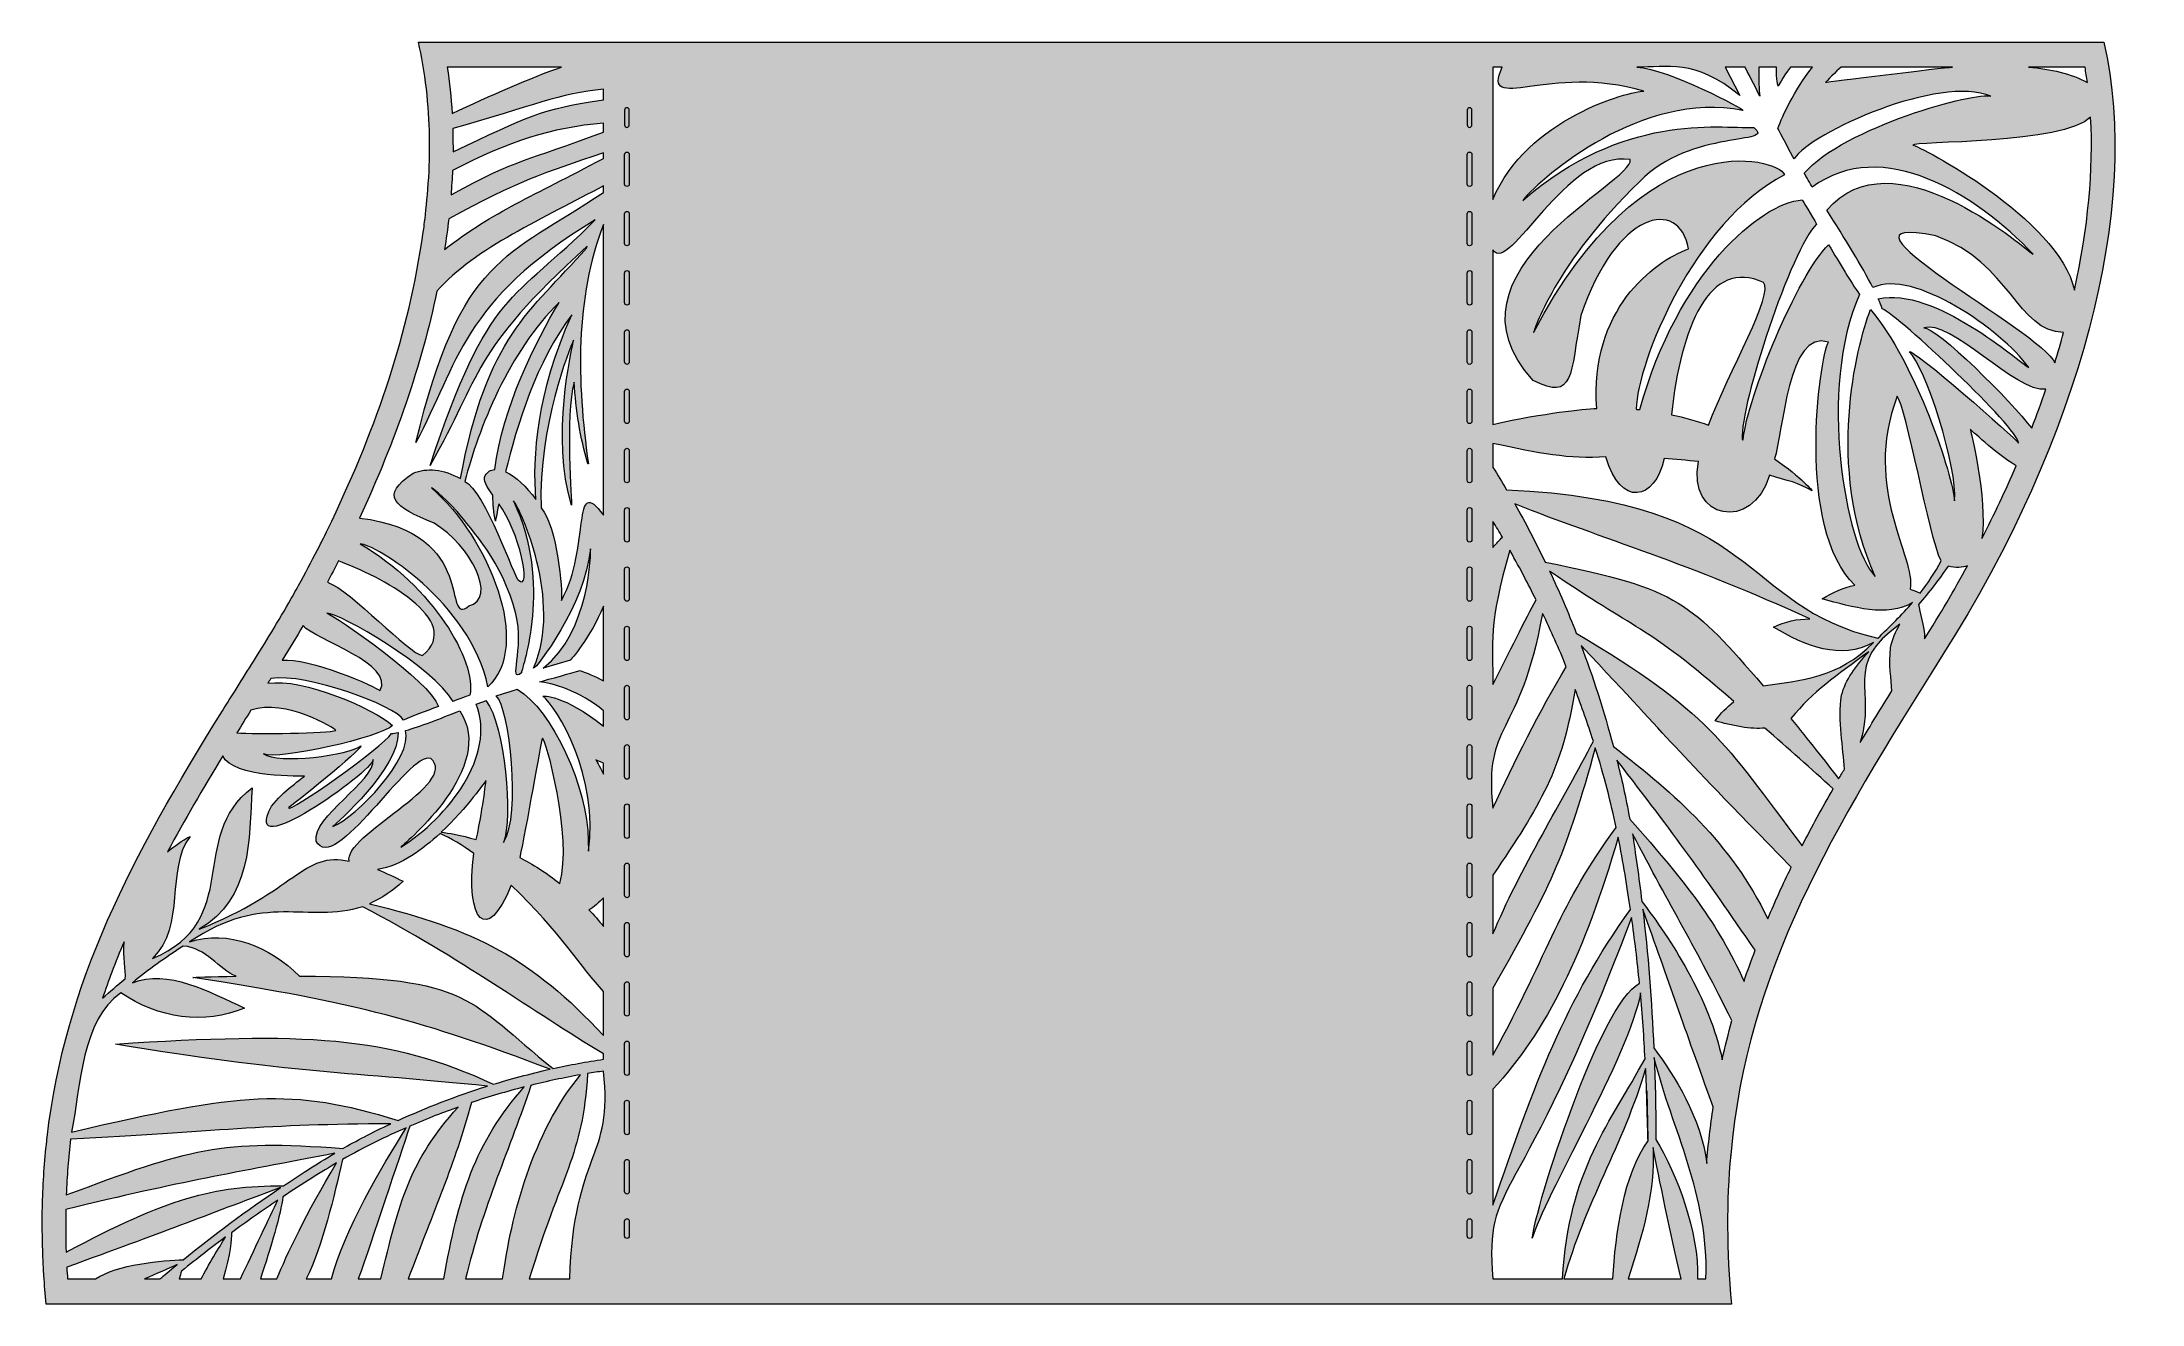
# Model space of a CAD drawing. Header units: inches. Extents: x 0.2 to 11.8, y -2 to 5.
import ezdxf

# ---------------------------------------------------------------- set-up
doc = ezdxf.new("R2010")
doc.units = ezdxf.units.IN
doc.header["$MEASUREMENT"] = 0
doc.layers.add('_U+0430_U+0440 2', color=7, linetype='Continuous')
doc.layers.add('_U+2018_U+043B_U+043E_U+0439_1', color=7, linetype='Continuous')

# ---------------------------------------------------------------- blocks, each defined once
blk = doc.blocks.new('block 3')
at = {"layer": '_U+0430_U+0440 2', "lineweight": 0}
for points in [[(8.117, 4.23), (8.124, 4.23), (8.13, 4.236), (8.13, 4.243), (8.13, 4.243), (8.13, 4.408), (8.13, 4.408), (8.13, 4.415), (8.124, 4.421), (8.117, 4.421), (8.11, 4.421), (8.104, 4.415), (8.104, 4.408), (8.104, 4.408), (8.104, 4.243), (8.104, 4.243), (8.104, 4.236), (8.11, 4.23), (8.117, 4.23)], [(8.117, 3.901), (8.124, 3.901), (8.13, 3.907), (8.13, 3.914), (8.13, 3.914), (8.13, 4.079), (8.13, 4.079), (8.13, 4.086), (8.124, 4.092), (8.117, 4.092), (8.11, 4.092), (8.104, 4.086), (8.104, 4.079), (8.104, 4.079), (8.104, 3.914), (8.104, 3.914), (8.104, 3.907), (8.11, 3.901), (8.117, 3.901)], [(8.117, 3.572), (8.124, 3.572), (8.13, 3.578), (8.13, 3.586), (8.13, 3.586), (8.13, 3.75), (8.13, 3.75), (8.13, 3.758), (8.124, 3.764), (8.117, 3.764), (8.11, 3.764), (8.104, 3.758), (8.104, 3.75), (8.104, 3.75), (8.104, 3.586), (8.104, 3.586), (8.104, 3.578), (8.11, 3.572), (8.117, 3.572)], [(8.117, 3.243), (8.124, 3.243), (8.13, 3.25), (8.13, 3.257), (8.13, 3.257), (8.13, 3.421), (8.13, 3.421), (8.13, 3.429), (8.124, 3.435), (8.117, 3.435), (8.11, 3.435), (8.104, 3.429), (8.104, 3.421), (8.104, 3.421), (8.104, 3.257), (8.104, 3.257), (8.104, 3.25), (8.11, 3.243), (8.117, 3.243)], [(8.117, 2.915), (8.124, 2.915), (8.13, 2.921), (8.13, 2.928), (8.13, 2.928), (8.13, 3.093), (8.13, 3.093), (8.13, 3.1), (8.124, 3.106), (8.117, 3.106), (8.11, 3.106), (8.104, 3.1), (8.104, 3.093), (8.104, 3.093), (8.104, 2.928), (8.104, 2.928), (8.104, 2.921), (8.11, 2.915), (8.117, 2.915)], [(8.117, 2.586), (8.124, 2.586), (8.13, 2.592), (8.13, 2.6), (8.13, 2.6), (8.13, 2.764), (8.13, 2.764), (8.13, 2.771), (8.124, 2.778), (8.117, 2.778), (8.11, 2.778), (8.104, 2.771), (8.104, 2.764), (8.104, 2.764), (8.104, 2.6), (8.104, 2.6), (8.104, 2.592), (8.11, 2.586), (8.117, 2.586)], [(8.117, 2.257), (8.124, 2.257), (8.13, 2.263), (8.13, 2.271), (8.13, 2.271), (8.13, 2.435), (8.13, 2.435), (8.13, 2.443), (8.124, 2.449), (8.117, 2.449), (8.11, 2.449), (8.104, 2.443), (8.104, 2.435), (8.104, 2.435), (8.104, 2.271), (8.104, 2.271), (8.104, 2.263), (8.11, 2.257), (8.117, 2.257)], [(8.117, 1.929), (8.124, 1.929), (8.13, 1.935), (8.13, 1.942), (8.13, 1.942), (8.13, 2.107), (8.13, 2.107), (8.13, 2.114), (8.124, 2.12), (8.117, 2.12), (8.11, 2.12), (8.104, 2.114), (8.104, 2.107), (8.104, 2.107), (8.104, 1.942), (8.104, 1.942), (8.104, 1.935), (8.11, 1.929), (8.117, 1.929)], [(8.117, 1.6), (8.124, 1.6), (8.13, 1.606), (8.13, 1.613), (8.13, 1.613), (8.13, 1.778), (8.13, 1.778), (8.13, 1.785), (8.124, 1.791), (8.117, 1.791), (8.11, 1.791), (8.104, 1.785), (8.104, 1.778), (8.104, 1.778), (8.104, 1.613), (8.104, 1.613), (8.104, 1.606), (8.11, 1.6), (8.117, 1.6)], [(8.117, 1.271), (8.124, 1.271), (8.13, 1.277), (8.13, 1.285), (8.13, 1.285), (8.13, 1.449), (8.13, 1.449), (8.13, 1.457), (8.124, 1.463), (8.117, 1.463), (8.11, 1.463), (8.104, 1.457), (8.104, 1.449), (8.104, 1.449), (8.104, 1.285), (8.104, 1.285), (8.104, 1.277), (8.11, 1.271), (8.117, 1.271)], [(8.117, 0.942), (8.124, 0.942), (8.13, 0.949), (8.13, 0.956), (8.13, 0.956), (8.13, 1.12), (8.13, 1.12), (8.13, 1.128), (8.124, 1.134), (8.117, 1.134), (8.11, 1.134), (8.104, 1.128), (8.104, 1.12), (8.104, 1.12), (8.104, 0.956), (8.104, 0.956), (8.104, 0.949), (8.11, 0.942), (8.117, 0.942)], [(8.117, 0.614), (8.124, 0.614), (8.13, 0.62), (8.13, 0.627), (8.13, 0.627), (8.13, 0.792), (8.13, 0.792), (8.13, 0.799), (8.124, 0.805), (8.117, 0.805), (8.11, 0.805), (8.104, 0.799), (8.104, 0.792), (8.104, 0.792), (8.104, 0.627), (8.104, 0.627), (8.104, 0.62), (8.11, 0.614), (8.117, 0.614)], [(8.117, 0.285), (8.124, 0.285), (8.13, 0.291), (8.13, 0.299), (8.13, 0.299), (8.13, 0.463), (8.13, 0.463), (8.13, 0.471), (8.124, 0.477), (8.117, 0.477), (8.11, 0.477), (8.104, 0.471), (8.104, 0.463), (8.104, 0.463), (8.104, 0.299), (8.104, 0.299), (8.104, 0.291), (8.11, 0.285), (8.117, 0.285)], [(8.117, -0.044), (8.124, -0.044), (8.13, -0.038), (8.13, -0.03), (8.13, -0.03), (8.13, 0.134), (8.13, 0.134), (8.13, 0.142), (8.124, 0.148), (8.117, 0.148), (8.11, 0.148), (8.104, 0.142), (8.104, 0.134), (8.104, 0.134), (8.104, -0.03), (8.104, -0.03), (8.104, -0.038), (8.11, -0.044), (8.117, -0.044)], [(8.117, -0.372), (8.124, -0.372), (8.13, -0.366), (8.13, -0.359), (8.13, -0.359), (8.13, -0.194), (8.13, -0.194), (8.13, -0.187), (8.124, -0.181), (8.117, -0.181), (8.11, -0.181), (8.104, -0.187), (8.104, -0.194), (8.104, -0.194), (8.104, -0.359), (8.104, -0.359), (8.104, -0.366), (8.11, -0.372), (8.117, -0.372)], [(8.117, -0.701), (8.124, -0.701), (8.13, -0.695), (8.13, -0.688), (8.13, -0.688), (8.13, -0.523), (8.13, -0.523), (8.13, -0.516), (8.124, -0.51), (8.117, -0.51), (8.11, -0.51), (8.104, -0.516), (8.104, -0.523), (8.104, -0.523), (8.104, -0.688), (8.104, -0.688), (8.104, -0.695), (8.11, -0.701), (8.117, -0.701)], [(8.117, -1.03), (8.124, -1.03), (8.13, -1.024), (8.13, -1.016), (8.13, -1.016), (8.13, -0.852), (8.13, -0.852), (8.13, -0.844), (8.124, -0.838), (8.117, -0.838), (8.11, -0.838), (8.104, -0.844), (8.104, -0.852), (8.104, -0.852), (8.104, -1.016), (8.104, -1.016), (8.104, -1.024), (8.11, -1.03), (8.117, -1.03)], [(8.117, -1.359), (8.124, -1.359), (8.13, -1.352), (8.13, -1.345), (8.13, -1.345), (8.13, -1.181), (8.13, -1.181), (8.13, -1.173), (8.124, -1.167), (8.117, -1.167), (8.11, -1.167), (8.104, -1.173), (8.104, -1.181), (8.104, -1.181), (8.104, -1.345), (8.104, -1.345), (8.104, -1.352), (8.11, -1.359), (8.117, -1.359)]]:
    blk.add_open_spline(points, degree=3, knots=[0, 0, 0, 0, 1, 1, 1, 2, 2, 2, 3, 3, 3, 4, 4, 4, 5, 5, 5, 6, 6, 6, 6], dxfattribs=at)
blk = doc.blocks.new('block 4')
at = {"layer": '_U+0430_U+0440 2', "lineweight": 0}
for points in [[(3.442, 4.23), (3.449, 4.23), (3.455, 4.236), (3.455, 4.243), (3.455, 4.243), (3.455, 4.408), (3.455, 4.408), (3.455, 4.415), (3.449, 4.421), (3.442, 4.421), (3.435, 4.421), (3.429, 4.415), (3.429, 4.408), (3.429, 4.408), (3.429, 4.243), (3.429, 4.243), (3.429, 4.236), (3.435, 4.23), (3.442, 4.23)], [(3.442, 3.901), (3.449, 3.901), (3.455, 3.907), (3.455, 3.914), (3.455, 3.914), (3.455, 4.079), (3.455, 4.079), (3.455, 4.086), (3.449, 4.092), (3.442, 4.092), (3.435, 4.092), (3.429, 4.086), (3.429, 4.079), (3.429, 4.079), (3.429, 3.914), (3.429, 3.914), (3.429, 3.907), (3.435, 3.901), (3.442, 3.901)], [(3.442, 3.572), (3.449, 3.572), (3.455, 3.578), (3.455, 3.586), (3.455, 3.586), (3.455, 3.75), (3.455, 3.75), (3.455, 3.758), (3.449, 3.764), (3.442, 3.764), (3.435, 3.764), (3.429, 3.758), (3.429, 3.75), (3.429, 3.75), (3.429, 3.586), (3.429, 3.586), (3.429, 3.578), (3.435, 3.572), (3.442, 3.572)], [(3.442, 3.243), (3.449, 3.243), (3.455, 3.25), (3.455, 3.257), (3.455, 3.257), (3.455, 3.421), (3.455, 3.421), (3.455, 3.429), (3.449, 3.435), (3.442, 3.435), (3.435, 3.435), (3.429, 3.429), (3.429, 3.421), (3.429, 3.421), (3.429, 3.257), (3.429, 3.257), (3.429, 3.25), (3.435, 3.243), (3.442, 3.243)], [(3.442, 2.915), (3.449, 2.915), (3.455, 2.921), (3.455, 2.928), (3.455, 2.928), (3.455, 3.093), (3.455, 3.093), (3.455, 3.1), (3.449, 3.106), (3.442, 3.106), (3.435, 3.106), (3.429, 3.1), (3.429, 3.093), (3.429, 3.093), (3.429, 2.928), (3.429, 2.928), (3.429, 2.921), (3.435, 2.915), (3.442, 2.915)], [(3.442, 2.586), (3.449, 2.586), (3.455, 2.592), (3.455, 2.6), (3.455, 2.6), (3.455, 2.764), (3.455, 2.764), (3.455, 2.771), (3.449, 2.778), (3.442, 2.778), (3.435, 2.778), (3.429, 2.771), (3.429, 2.764), (3.429, 2.764), (3.429, 2.6), (3.429, 2.6), (3.429, 2.592), (3.435, 2.586), (3.442, 2.586)], [(3.442, 2.257), (3.449, 2.257), (3.455, 2.263), (3.455, 2.271), (3.455, 2.271), (3.455, 2.435), (3.455, 2.435), (3.455, 2.443), (3.449, 2.449), (3.442, 2.449), (3.435, 2.449), (3.429, 2.443), (3.429, 2.435), (3.429, 2.435), (3.429, 2.271), (3.429, 2.271), (3.429, 2.263), (3.435, 2.257), (3.442, 2.257)], [(3.442, 1.929), (3.449, 1.929), (3.455, 1.935), (3.455, 1.942), (3.455, 1.942), (3.455, 2.107), (3.455, 2.107), (3.455, 2.114), (3.449, 2.12), (3.442, 2.12), (3.435, 2.12), (3.429, 2.114), (3.429, 2.107), (3.429, 2.107), (3.429, 1.942), (3.429, 1.942), (3.429, 1.935), (3.435, 1.929), (3.442, 1.929)], [(3.442, 1.6), (3.449, 1.6), (3.455, 1.606), (3.455, 1.613), (3.455, 1.613), (3.455, 1.778), (3.455, 1.778), (3.455, 1.785), (3.449, 1.791), (3.442, 1.791), (3.435, 1.791), (3.429, 1.785), (3.429, 1.778), (3.429, 1.778), (3.429, 1.613), (3.429, 1.613), (3.429, 1.606), (3.435, 1.6), (3.442, 1.6)], [(3.442, 1.271), (3.449, 1.271), (3.455, 1.277), (3.455, 1.285), (3.455, 1.285), (3.455, 1.449), (3.455, 1.449), (3.455, 1.457), (3.449, 1.463), (3.442, 1.463), (3.435, 1.463), (3.429, 1.457), (3.429, 1.449), (3.429, 1.449), (3.429, 1.285), (3.429, 1.285), (3.429, 1.277), (3.435, 1.271), (3.442, 1.271)], [(3.442, 0.942), (3.449, 0.942), (3.455, 0.949), (3.455, 0.956), (3.455, 0.956), (3.455, 1.12), (3.455, 1.12), (3.455, 1.128), (3.449, 1.134), (3.442, 1.134), (3.435, 1.134), (3.429, 1.128), (3.429, 1.12), (3.429, 1.12), (3.429, 0.956), (3.429, 0.956), (3.429, 0.949), (3.435, 0.942), (3.442, 0.942)], [(3.442, 0.614), (3.449, 0.614), (3.455, 0.62), (3.455, 0.627), (3.455, 0.627), (3.455, 0.792), (3.455, 0.792), (3.455, 0.799), (3.449, 0.805), (3.442, 0.805), (3.435, 0.805), (3.429, 0.799), (3.429, 0.792), (3.429, 0.792), (3.429, 0.627), (3.429, 0.627), (3.429, 0.62), (3.435, 0.614), (3.442, 0.614)], [(3.442, 0.285), (3.449, 0.285), (3.455, 0.291), (3.455, 0.299), (3.455, 0.299), (3.455, 0.463), (3.455, 0.463), (3.455, 0.471), (3.449, 0.477), (3.442, 0.477), (3.435, 0.477), (3.429, 0.471), (3.429, 0.463), (3.429, 0.463), (3.429, 0.299), (3.429, 0.299), (3.429, 0.291), (3.435, 0.285), (3.442, 0.285)], [(3.442, -0.044), (3.449, -0.044), (3.455, -0.038), (3.455, -0.03), (3.455, -0.03), (3.455, 0.134), (3.455, 0.134), (3.455, 0.142), (3.449, 0.148), (3.442, 0.148), (3.435, 0.148), (3.429, 0.142), (3.429, 0.134), (3.429, 0.134), (3.429, -0.03), (3.429, -0.03), (3.429, -0.038), (3.435, -0.044), (3.442, -0.044)], [(3.442, -0.372), (3.449, -0.372), (3.455, -0.366), (3.455, -0.359), (3.455, -0.359), (3.455, -0.194), (3.455, -0.194), (3.455, -0.187), (3.449, -0.181), (3.442, -0.181), (3.435, -0.181), (3.429, -0.187), (3.429, -0.194), (3.429, -0.194), (3.429, -0.359), (3.429, -0.359), (3.429, -0.366), (3.435, -0.372), (3.442, -0.372)], [(3.442, -0.701), (3.449, -0.701), (3.455, -0.695), (3.455, -0.688), (3.455, -0.688), (3.455, -0.523), (3.455, -0.523), (3.455, -0.516), (3.449, -0.51), (3.442, -0.51), (3.435, -0.51), (3.429, -0.516), (3.429, -0.523), (3.429, -0.523), (3.429, -0.688), (3.429, -0.688), (3.429, -0.695), (3.435, -0.701), (3.442, -0.701)], [(3.442, -1.03), (3.449, -1.03), (3.455, -1.024), (3.455, -1.016), (3.455, -1.016), (3.455, -0.852), (3.455, -0.852), (3.455, -0.844), (3.449, -0.838), (3.442, -0.838), (3.435, -0.838), (3.429, -0.844), (3.429, -0.852), (3.429, -0.852), (3.429, -1.016), (3.429, -1.016), (3.429, -1.024), (3.435, -1.03), (3.442, -1.03)], [(3.442, -1.359), (3.449, -1.359), (3.455, -1.352), (3.455, -1.345), (3.455, -1.345), (3.455, -1.181), (3.455, -1.181), (3.455, -1.173), (3.449, -1.167), (3.442, -1.167), (3.435, -1.167), (3.429, -1.173), (3.429, -1.181), (3.429, -1.181), (3.429, -1.345), (3.429, -1.345), (3.429, -1.352), (3.435, -1.359), (3.442, -1.359)]]:
    blk.add_open_spline(points, degree=3, knots=[0, 0, 0, 0, 1, 1, 1, 2, 2, 2, 3, 3, 3, 4, 4, 4, 5, 5, 5, 6, 6, 6, 6], dxfattribs=at)
blk = doc.blocks.new('block 2')
at = {"layer": '_U+0430_U+0440 2', "lineweight": 0}
for points in [[(3.429, 4.572), (3.429, 4.572), (3.429, 4.654), (3.429, 4.654), (3.429, 4.661), (3.435, 4.667), (3.442, 4.667), (3.449, 4.667), (3.455, 4.661), (3.455, 4.654), (3.455, 4.654), (3.455, 4.572), (3.455, 4.572), (3.455, 4.564), (3.449, 4.558), (3.442, 4.558), (3.435, 4.558), (3.429, 4.564), (3.429, 4.572)], [(8.104, 4.572), (8.104, 4.572), (8.104, 4.654), (8.104, 4.654), (8.104, 4.661), (8.11, 4.667), (8.117, 4.667), (8.124, 4.667), (8.13, 4.661), (8.13, 4.654), (8.13, 4.654), (8.13, 4.572), (8.13, 4.572), (8.13, 4.564), (8.124, 4.558), (8.117, 4.558), (8.11, 4.558), (8.104, 4.564), (8.104, 4.572)], [(3.442, -1.605), (3.449, -1.605), (3.455, -1.599), (3.455, -1.591), (3.455, -1.591), (3.455, -1.509), (3.455, -1.509), (3.455, -1.502), (3.449, -1.496), (3.442, -1.496), (3.435, -1.496), (3.429, -1.502), (3.429, -1.509), (3.429, -1.509), (3.429, -1.591), (3.429, -1.591), (3.429, -1.599), (3.435, -1.605), (3.442, -1.605)], [(8.117, -1.605), (8.124, -1.605), (8.13, -1.599), (8.13, -1.591), (8.13, -1.591), (8.13, -1.509), (8.13, -1.509), (8.13, -1.502), (8.124, -1.496), (8.117, -1.496), (8.11, -1.496), (8.104, -1.502), (8.104, -1.509), (8.104, -1.509), (8.104, -1.591), (8.104, -1.591), (8.104, -1.599), (8.11, -1.605), (8.117, -1.605)]]:
    blk.add_open_spline(points, degree=3, knots=[0, 0, 0, 0, 1, 1, 1, 2, 2, 2, 3, 3, 3, 4, 4, 4, 5, 5, 5, 6, 6, 6, 6], dxfattribs=at)
at = {"layer": '_U+0430_U+0440 2'}
for name in ['block 4', 'block 3']:
    blk.add_blockref(name, (0, 0), dxfattribs=at)

msp = doc.modelspace()

# ---------------------------------------------------------------- hatches: boundary and pattern name
at = {"layer": '_U+2018_U+043B_U+043E_U+0439_1', "true_color": 0xe099bf}
h = msp.add_hatch(color=231, dxfattribs=at)
h.dxf.hatch_style = 2
edge = h.paths.add_edge_path()
edge.add_spline(control_points=[(0.203, -1.744), (0.205, -1.787), (0.206, -1.798), (0.207, -1.811), (0.21, -1.863), (0.214, -1.915), (0.219, -1.969), (1.292, -1.969), (2.371, -1.969), (3.442, -1.969), (3.442, -1.969), (3.442, -1.969), (3.442, -1.969), (3.442, -1.969), (8.118, -1.969), (8.118, -1.969), (8.118, -1.969), (8.118, -1.969), (8.118, -1.969), (8.118, -1.969), (9.57, -1.969), (9.57, -1.969), (9.543, -1.672), (9.542, -1.399), (9.566, -1.141), (9.566, -1.142), (9.566, -1.142), (9.566, -1.143), (9.657, -0.12), (10.127, 0.656), (10.744, 1.633), (11.505, 2.836), (11.848, 4.119), (11.636, 5.031), (11.636, 5.031), (8.118, 5.031), (8.118, 5.031), (8.118, 5.031), (8.118, 5.031), (8.118, 5.031), (8.118, 5.031), (3.442, 5.031), (3.442, 5.031), (3.442, 5.031), (3.442, 5.031), (3.442, 5.031), (3.228, 5.031), (2.49, 5.031), (2.285, 5.031), (2.322, 4.878), (2.345, 4.666), (2.346, 4.512), (2.347, 4.459), (2.347, 4.404), (2.345, 4.349), (2.342, 4.254), (2.334, 4.171), (2.327, 4.101), (2.319, 4.025), (2.315, 4.001), (2.312, 3.976), (2.227, 3.402), (2.06, 2.914), (1.804, 2.374), (1.804, 2.374), (1.804, 2.374), (1.804, 2.374), (1.757, 2.276), (1.749, 2.263), (1.738, 2.239), (1.704, 2.174), (1.67, 2.108), (1.634, 2.042), (1.634, 2.042), (1.634, 2.042), (1.634, 2.042), (1.616, 2.009), (1.598, 1.977), (1.579, 1.944), (1.51, 1.822), (1.43, 1.691), (1.369, 1.595), (1.311, 1.503), (1.243, 1.394), (1.197, 1.321), (1.197, 1.321), (1.197, 1.321), (1.197, 1.321), (0.695, 0.512), (0.325, -0.179), (0.225, -1.045), (0.224, -1.051), (0.223, -1.057), (0.223, -1.063), (0.21, -1.177), (0.202, -1.294), (0.199, -1.414), (0.199, -1.414), (0.199, -1.414), (0.199, -1.414), (0.196, -1.52), (0.199, -1.653), (0.203, -1.744)], knot_values=[0, 0, 0, 0, 1, 1, 1, 2, 2, 2, 3, 3, 3, 4, 4, 4, 5, 5, 5, 6, 6, 6, 7, 7, 7, 8, 8, 8, 9, 9, 9, 10, 10, 10, 11, 11, 11, 12, 12, 12, 13, 13, 13, 14, 14, 14, 15, 15, 15, 16, 16, 16, 17, 17, 17, 18, 18, 18, 19, 19, 19, 20, 20, 20, 21, 21, 21, 22, 22, 22, 23, 23, 23, 24, 24, 24, 25, 25, 25, 26, 26, 26, 27, 27, 27, 28, 28, 28, 29, 29, 29, 30, 30, 30, 31, 31, 31, 32, 32, 32, 33, 33, 33, 34, 34, 34, 34], degree=3, periodic=1)
edge = h.paths.add_edge_path()
edge.add_spline(control_points=[(9.803, 1.786), (9.979, 1.68), (10.177, 1.6), (10.358, 1.7), (10.163, 1.502), (9.953, 1.49), (9.747, 1.461), (9.35, 1.915), (9.288, 1.999), (8.537, 2.146), (8.484, 2.256), (8.428, 2.363), (8.369, 2.469), (8.857, 2.275), (9.343, 2.136), (10.006, 1.831), (9.936, 1.832), (9.867, 1.817), (9.803, 1.786)], knot_values=[0, 0, 0, 0, 1, 1, 1, 2, 2, 2, 3, 3, 3, 4, 4, 4, 5, 5, 5, 6, 6, 6, 6], degree=3, periodic=1)
edge = h.paths.add_edge_path()
edge.add_spline(control_points=[(8.486, 1.937), (8.433, 1.839), (8.333, 1.638), (8.247, 1.467), (8.247, 1.693), (8.22, 1.801), (8.341, 2.212), (8.405, 2.097), (8.439, 2.03), (8.486, 1.937)], knot_values=[0, 0, 0, 0, 1, 1, 1, 2, 2, 2, 3, 3, 3, 3], degree=3, periodic=1)
edge = h.paths.add_edge_path()
edge.add_spline(control_points=[(8.247, 2.228), (8.247, 2.228), (8.247, 2.371), (8.247, 2.371), (8.265, 2.343), (8.282, 2.314), (8.299, 2.285), (8.284, 2.269), (8.266, 2.249), (8.247, 2.228)], knot_values=[0, 0, 0, 0, 1, 1, 1, 2, 2, 2, 3, 3, 3, 3], degree=3, periodic=1)
edge = h.paths.add_edge_path()
edge.add_spline(control_points=[(8.823, 2.999), (8.74, 2.993), (8.544, 2.977), (8.247, 2.91), (8.247, 2.91), (8.247, 3.878), (8.247, 3.878), (8.334, 3.733), (8.654, 4.437), (9.008, 4.379), (9.039, 4.257), (7.913, 3.759), (8.47, 3.154), (8.701, 3.036), (8.674, 3.186), (8.735, 3.514), (8.93, 4.095), (9.281, 4.171), (9.332, 3.884), (9.136, 3.812), (8.782, 3.544), (8.823, 2.999)], knot_values=[0, 0, 0, 0, 1, 1, 1, 2, 2, 2, 3, 3, 3, 4, 4, 4, 5, 5, 5, 6, 6, 6, 7, 7, 7, 7], degree=3, periodic=1)
edge = h.paths.add_edge_path()
edge.add_spline(control_points=[(9.084, 4.758), (9.008, 4.76), (8.433, 4.609), (8.247, 4.158), (8.247, 4.158), (8.247, 4.892), (8.247, 4.892), (8.247, 4.892), (8.298, 4.892), (8.298, 4.892), (8.181, 4.625), (8.562, 4.916), (9.084, 4.758)], knot_values=[0, 0, 0, 0, 1, 1, 1, 2, 2, 2, 3, 3, 3, 4, 4, 4, 4], degree=3, periodic=1)
edge = h.paths.add_edge_path()
edge.add_spline(control_points=[(10.796, 4.892), (10.747, 4.89), (10.093, 4.808), (10.093, 4.808), (10.093, 4.808), (10.155, 4.874), (10.179, 4.892), (10.179, 4.892), (10.796, 4.892), (10.796, 4.892)], knot_values=[0, 0, 0, 0, 1, 1, 1, 2, 2, 2, 3, 3, 3, 3], degree=3, periodic=1)
edge = h.paths.add_edge_path()
edge.add_spline(control_points=[(11.545, 4.807), (11.455, 4.856), (11.342, 4.881), (11.219, 4.892), (11.219, 4.892), (11.532, 4.892), (11.532, 4.892), (11.537, 4.864), (11.541, 4.836), (11.545, 4.807)], knot_values=[0, 0, 0, 0, 1, 1, 1, 2, 2, 2, 3, 3, 3, 3], degree=3, periodic=1)
edge = h.paths.add_edge_path()
edge.add_spline(control_points=[(11.473, 3.655), (11.386, 4.054), (10.607, 4.458), (10.576, 4.46), (10.573, 4.481), (11.42, 4.464), (11.563, 4.615), (11.58, 4.323), (11.549, 3.999), (11.473, 3.655)], knot_values=[0, 0, 0, 0, 1, 1, 1, 2, 2, 2, 3, 3, 3, 3], degree=3, periodic=1)
edge = h.paths.add_edge_path()
edge.add_spline(control_points=[(10.704, 3.956), (11.118, 3.808), (11.158, 3.423), (11.413, 3.42), (11.398, 3.364), (11.382, 3.308), (11.364, 3.252), (11.3, 3.421), (10.008, 4.096), (10.704, 3.956)], knot_values=[0, 0, 0, 0, 1, 1, 1, 2, 2, 2, 3, 3, 3, 3], degree=3, periodic=1)
edge = h.paths.add_edge_path()
edge.add_spline(control_points=[(11.236, 2.889), (11.126, 3.035), (10.707, 3.454), (10.638, 3.445), (10.777, 3.503), (11.152, 3.083), (11.315, 3.105), (11.291, 3.034), (11.264, 2.962), (11.236, 2.889)], knot_values=[0, 0, 0, 0, 1, 1, 1, 2, 2, 2, 3, 3, 3, 3], degree=3, periodic=1)
edge = h.paths.add_edge_path()
edge.add_spline(control_points=[(10.557, 3.312), (10.644, 3.242), (10.829, 2.661), (10.807, 2.487), (10.805, 2.609), (10.59, 3.261), (10.341, 3.547), (10.264, 3.338), (10.093, 2.679), (10.368, 2.067), (10.2, 2.237), (10.051, 3.114), (10.28, 3.631), (10.232, 3.703), (10.173, 3.799), (10.109, 3.907), (9.938, 3.74), (9.657, 3.061), (9.635, 2.823), (9.633, 2.824), (9.632, 2.825), (9.63, 2.826), (9.617, 3.024), (9.904, 3.885), (10.043, 4.021), (10.019, 4.063), (9.962, 4.156), (9.962, 4.156), (9.729, 4.136), (9.275, 3.755), (9.061, 2.992), (9.054, 2.993), (9.048, 2.993), (9.041, 2.994), (9.05, 3.26), (9.361, 4.031), (9.865, 4.295), (9.826, 4.392), (9.084, 4.591), (8.473, 3.422), (8.466, 3.411), (8.594, 3.809), (9.06, 4.256), (9.347, 4.552), (9.824, 4.457), (9.694, 4.557), (9.491, 4.553), (8.972, 4.637), (8.412, 4.153), (8.53, 4.292), (9.07, 4.76), (9.634, 4.652), (9.642, 4.659), (9.225, 4.88), (9.046, 4.892), (9.208, 4.889), (9.369, 4.942), (9.616, 4.734), (9.616, 4.734), (9.536, 4.892), (9.536, 4.892), (9.536, 4.892), (9.646, 4.892), (9.646, 4.892), (9.678, 4.829), (9.711, 4.765), (9.728, 4.73), (9.723, 4.765), (9.72, 4.822), (9.723, 4.892), (9.723, 4.892), (9.82, 4.892), (9.82, 4.892), (9.818, 4.82), (9.829, 4.786), (9.829, 4.786), (9.829, 4.786), (9.851, 4.828), (9.897, 4.892), (9.897, 4.892), (10.02, 4.892), (10.02, 4.892), (9.911, 4.752), (9.858, 4.628), (9.827, 4.552), (9.842, 4.528), (9.9, 4.412), (9.918, 4.384), (10.012, 4.53), (10.727, 4.853), (11.009, 4.73), (10.937, 4.761), (10.189, 4.557), (9.974, 4.303), (9.984, 4.288), (10.009, 4.241), (10.019, 4.226), (10.407, 4.513), (10.928, 4.189), (11.244, 3.854), (11.174, 3.905), (10.46, 4.526), (10.1, 4.098), (10.198, 3.943), (10.296, 3.785), (10.355, 3.669), (10.58, 3.775), (11.064, 3.438), (11.22, 3.226), (11.168, 3.255), (10.694, 3.678), (10.385, 3.607), (10.394, 3.586), (10.401, 3.568), (10.406, 3.552), (10.497, 3.514), (11.164, 2.887), (11.163, 2.807), (11.149, 2.831), (10.564, 3.344), (10.557, 3.312)], knot_values=[0, 0, 0, 0, 1, 1, 1, 2, 2, 2, 3, 3, 3, 4, 4, 4, 5, 5, 5, 6, 6, 6, 7, 7, 7, 8, 8, 8, 9, 9, 9, 10, 10, 10, 11, 11, 11, 12, 12, 12, 13, 13, 13, 14, 14, 14, 15, 15, 15, 16, 16, 16, 17, 17, 17, 18, 18, 18, 19, 19, 19, 20, 20, 20, 21, 21, 21, 22, 22, 22, 23, 23, 23, 24, 24, 24, 25, 25, 25, 26, 26, 26, 27, 27, 27, 28, 28, 28, 29, 29, 29, 30, 30, 30, 31, 31, 31, 32, 32, 32, 33, 33, 33, 34, 34, 34, 35, 35, 35, 36, 36, 36, 37, 37, 37, 38, 38, 38, 39, 39, 39, 40, 40, 40, 40], degree=3, periodic=1)
edge = h.paths.add_edge_path()
edge.add_spline(control_points=[(9.748, 3.697), (9.81, 3.641), (9.557, 3.204), (9.442, 2.906), (9.379, 2.929), (9.311, 2.949), (9.238, 2.964), (9.288, 3.45), (9.449, 3.838), (9.748, 3.697)], knot_values=[0, 0, 0, 0, 1, 1, 1, 2, 2, 2, 3, 3, 3, 3], degree=3, periodic=1)
edge = h.paths.add_edge_path()
edge.add_spline(control_points=[(10.489, 3.066), (10.541, 3.011), (10.666, 2.287), (10.733, 2.153), (10.7, 2.089), (10.661, 2.03), (10.618, 1.975), (10.586, 1.989), (10.574, 1.992), (10.562, 1.997), (10.595, 2.174), (10.295, 2.545), (10.489, 3.066)], knot_values=[0, 0, 0, 0, 1, 1, 1, 2, 2, 2, 3, 3, 3, 4, 4, 4, 4], degree=3, periodic=1)
edge = h.paths.add_edge_path()
edge.add_spline(control_points=[(10.895, 2.884), (10.895, 2.884), (11.029, 2.754), (11.15, 2.68), (11.092, 2.545), (11.028, 2.411), (10.96, 2.277), (10.991, 2.501), (10.895, 2.884), (10.895, 2.884)], knot_values=[0, 0, 0, 0, 1, 1, 1, 2, 2, 2, 3, 3, 3, 3], degree=3, periodic=1)
edge = h.paths.add_edge_path()
edge.add_spline(control_points=[(10.609, 1.912), (10.667, 1.979), (10.722, 2.05), (10.772, 2.124), (10.814, 2.111), (10.852, 2.116), (10.88, 2.126), (10.806, 1.99), (10.727, 1.855), (10.642, 1.721), (10.641, 1.794), (10.613, 1.867), (10.609, 1.912)], knot_values=[0, 0, 0, 0, 1, 1, 1, 2, 2, 2, 3, 3, 3, 4, 4, 4, 4], degree=3, periodic=1)
edge = h.paths.add_edge_path()
edge.add_spline(control_points=[(10.382, 1.724), (9.608, 1.905), (9.742, 2.485), (8.323, 2.548), (8.298, 2.59), (8.273, 2.631), (8.247, 2.672), (8.247, 2.672), (8.247, 2.805), (8.247, 2.805), (8.5, 2.75), (8.671, 2.716), (8.873, 2.73), (8.952, 2.448), (9.149, 2.486), (9.196, 2.721), (9.258, 2.717), (9.322, 2.711), (9.387, 2.704), (9.321, 2.384), (9.687, 2.309), (9.781, 2.628), (9.879, 2.599), (9.943, 2.587), (10.019, 2.541), (10.019, 2.541), (9.964, 2.613), (9.809, 2.719), (9.858, 2.866), (9.882, 3.441), (10.109, 3.367), (10.057, 3.276), (9.927, 2.333), (10.255, 2.018), (10.191, 2.004), (10.13, 1.978), (10.074, 1.942), (10.243, 1.898), (10.434, 1.836), (10.575, 1.923), (10.516, 1.854), (10.45, 1.79), (10.382, 1.724)], knot_values=[0, 0, 0, 0, 1, 1, 1, 2, 2, 2, 3, 3, 3, 4, 4, 4, 5, 5, 5, 6, 6, 6, 7, 7, 7, 8, 8, 8, 9, 9, 9, 10, 10, 10, 11, 11, 11, 12, 12, 12, 13, 13, 13, 14, 14, 14, 14], degree=3, periodic=1)
edge = h.paths.add_edge_path()
edge.add_spline(control_points=[(10.285, 1.146), (10.376, 1.436), (10.184, 1.574), (10.505, 1.802), (10.481, 1.762), (10.462, 1.719), (10.453, 1.671), (10.442, 1.578), (10.457, 1.496), (10.461, 1.432), (10.401, 1.336), (10.342, 1.241), (10.285, 1.146)], knot_values=[0, 0, 0, 0, 1, 1, 1, 2, 2, 2, 3, 3, 3, 4, 4, 4, 4], degree=3, periodic=1)
edge = h.paths.add_edge_path()
edge.add_spline(control_points=[(10.165, 0.944), (10.089, 1.043), (9.997, 1.16), (9.9, 1.278), (10.026, 1.434), (10.146, 1.511), (10.332, 1.649), (10.259, 1.57), (10.203, 1.493), (10.181, 1.408), (10.158, 1.265), (10.192, 1.115), (10.197, 0.998), (10.186, 0.98), (10.176, 0.962), (10.165, 0.944)], knot_values=[0, 0, 0, 0, 1, 1, 1, 2, 2, 2, 3, 3, 3, 4, 4, 4, 5, 5, 5, 5], degree=3, periodic=1)
edge = h.paths.add_edge_path()
edge.add_spline(control_points=[(9.962, 0.573), (9.522, 1.156), (9.451, 1.31), (8.709, 1.753), (8.664, 1.869), (8.614, 1.984), (8.561, 2.097), (9.052, 1.757), (9.073, 1.818), (9.584, 1.373), (9.545, 1.342), (9.51, 1.307), (9.48, 1.266), (9.569, 1.24), (9.683, 1.216), (9.755, 1.226), (9.883, 1.115), (10.015, 0.998), (10.134, 0.889), (10.074, 0.784), (10.017, 0.679), (9.962, 0.573)], knot_values=[0, 0, 0, 0, 1, 1, 1, 2, 2, 2, 3, 3, 3, 4, 4, 4, 5, 5, 5, 6, 6, 6, 7, 7, 7, 7], degree=3, periodic=1)
edge = h.paths.add_edge_path()
edge.add_spline(control_points=[(8.247, -0.588), (8.247, -0.588), (8.247, -0.217), (8.247, -0.217), (8.589, 0.388), (8.652, 0.531), (8.815, 1.117), (8.863, 0.963), (8.902, 0.81), (8.931, 0.675), (8.605, 0.229), (8.577, 0.021), (8.247, -0.588)], knot_values=[0, 0, 0, 0, 1, 1, 1, 2, 2, 2, 3, 3, 3, 4, 4, 4, 4], degree=3, periodic=1)
edge = h.paths.add_edge_path()
edge.add_spline(control_points=[(8.942, 0.62), (8.969, 0.486), (8.993, 0.335), (9.01, 0.22), (8.649, -0.284), (8.476, -0.745), (8.247, -1.42), (8.247, -1.42), (8.247, -0.777), (8.247, -0.777), (8.543, -0.459), (8.759, -0.013), (8.942, 0.62)], knot_values=[0, 0, 0, 0, 1, 1, 1, 2, 2, 2, 3, 3, 3, 4, 4, 4, 4], degree=3, periodic=1)
edge = h.paths.add_edge_path()
edge.add_spline(control_points=[(8.247, 0.084), (8.247, 0.084), (8.247, 0.41), (8.247, 0.41), (8.512, 0.804), (8.63, 0.99), (8.703, 1.44), (8.739, 1.346), (8.773, 1.25), (8.804, 1.153), (8.645, 0.844), (8.389, 0.429), (8.247, 0.084)], knot_values=[0, 0, 0, 0, 1, 1, 1, 2, 2, 2, 3, 3, 3, 4, 4, 4, 4], degree=3, periodic=1)
edge = h.paths.add_edge_path()
edge.add_spline(control_points=[(9.772, 0.168), (9.567, 0.59), (9.259, 0.859), (8.915, 1.124), (8.865, 1.315), (8.798, 1.521), (8.736, 1.684), (9.299, 1.085), (9.179, 1.194), (9.902, 0.454), (9.856, 0.36), (9.813, 0.265), (9.772, 0.168)], knot_values=[0, 0, 0, 0, 1, 1, 1, 2, 2, 2, 3, 3, 3, 4, 4, 4, 4], degree=3, periodic=1)
edge = h.paths.add_edge_path()
edge.add_spline(control_points=[(9.64, -0.179), (9.493, 0.144), (9.324, 0.362), (9.006, 0.721), (8.983, 0.849), (8.96, 0.948), (8.935, 1.047), (9.261, 0.628), (9.416, 0.41), (9.702, -0.007), (9.68, -0.064), (9.659, -0.121), (9.64, -0.179)], knot_values=[0, 0, 0, 0, 1, 1, 1, 2, 2, 2, 3, 3, 3, 4, 4, 4, 4], degree=3, periodic=1)
edge = h.paths.add_edge_path()
edge.add_spline(control_points=[(9.519, -0.615), (9.452, -0.278), (9.228, 0.062), (9.073, 0.264), (9.057, 0.395), (9.037, 0.537), (9.021, 0.64), (9.236, 0.227), (9.373, 0.006), (9.573, -0.397), (9.553, -0.469), (9.535, -0.541), (9.519, -0.615)], knot_values=[0, 0, 0, 0, 1, 1, 1, 2, 2, 2, 3, 3, 3, 4, 4, 4, 4], degree=3, periodic=1)
edge = h.paths.add_edge_path()
edge.add_spline(control_points=[(9.433, -1.189), (9.403, -0.936), (9.253, -0.701), (9.139, -0.548), (9.129, -0.298), (9.107, -0.016), (9.078, 0.221), (9.224, -0.182), (9.306, -0.428), (9.469, -0.876), (9.454, -0.978), (9.441, -1.082), (9.433, -1.189)], knot_values=[0, 0, 0, 0, 1, 1, 1, 2, 2, 2, 3, 3, 3, 4, 4, 4, 4], degree=3, periodic=1)
edge = h.paths.add_edge_path()
edge.add_spline(control_points=[(9.382, -1.83), (9.39, -1.567), (9.268, -1.252), (9.151, -1.056), (9.15, -0.888), (9.149, -0.753), (9.141, -0.601), (9.244, -1.013), (9.443, -1.352), (9.429, -1.83), (9.429, -1.83), (9.382, -1.83), (9.382, -1.83)], knot_values=[0, 0, 0, 0, 1, 1, 1, 2, 2, 2, 3, 3, 3, 4, 4, 4, 4], degree=3, periodic=1)
edge = h.paths.add_edge_path()
edge.add_spline(control_points=[(8.997, -1.83), (9.081, -1.573), (9.145, -1.353), (9.135, -1.101), (9.167, -1.261), (9.233, -1.587), (9.292, -1.83), (9.292, -1.83), (8.997, -1.83), (8.997, -1.83)], knot_values=[0, 0, 0, 0, 1, 1, 1, 2, 2, 2, 3, 3, 3, 3], degree=3, periodic=1)
edge = h.paths.add_edge_path()
edge.add_spline(control_points=[(8.641, -1.83), (8.753, -1.417), (8.967, -1.093), (9.094, -0.662), (9.098, -0.692), (9.105, -1.01), (9.107, -1.055), (9.107, -1.055), (9.101, -0.787), (9.101, -0.787), (9.105, -0.888), (9.104, -0.991), (9.108, -1.063), (8.973, -1.245), (8.927, -1.578), (8.912, -1.83), (8.912, -1.83), (8.641, -1.83), (8.641, -1.83)], knot_values=[0, 0, 0, 0, 1, 1, 1, 2, 2, 2, 3, 3, 3, 4, 4, 4, 5, 5, 5, 6, 6, 6, 6], degree=3, periodic=1)
edge = h.paths.add_edge_path()
edge.add_spline(control_points=[(9.016, 0.176), (9.033, 0.055), (9.048, -0.067), (9.06, -0.19), (8.841, -0.298), (8.479, -1.443), (8.465, -1.604), (8.521, -1.394), (9.006, -0.584), (9.066, -0.242), (9.077, -0.357), (9.085, -0.501), (9.091, -0.608), (8.902, -0.957), (8.669, -1.22), (8.632, -1.83), (8.632, -1.83), (8.247, -1.83), (8.247, -1.83), (8.199, -1.256), (8.379, -1.513), (9.016, 0.176)], knot_values=[0, 0, 0, 0, 1, 1, 1, 2, 2, 2, 3, 3, 3, 4, 4, 4, 5, 5, 5, 6, 6, 6, 7, 7, 7, 7], degree=3, periodic=1)
edge = h.paths.add_edge_path()
edge.add_spline(control_points=[(8.522, 1.862), (8.569, 1.765), (8.613, 1.666), (8.654, 1.566), (8.507, 1.326), (8.361, 1.03), (8.247, 0.781), (8.193, 1.266), (8.394, 1.157), (8.522, 1.862)], knot_values=[0, 0, 0, 0, 1, 1, 1, 2, 2, 2, 3, 3, 3, 3], degree=3, periodic=1)
edge = h.paths.add_edge_path()
edge.add_spline(control_points=[(0.355, -1.055), (1.131, -1.013), (1.455, -0.971), (2.131, -0.969), (2.029, -1.017), (1.935, -1.067), (1.865, -1.106), (1.184, -1.054), (1.017, -1.107), (0.331, -1.364), (0.335, -1.26), (0.343, -1.157), (0.355, -1.055)], knot_values=[0, 0, 0, 0, 1, 1, 1, 2, 2, 2, 3, 3, 3, 4, 4, 4, 4], degree=3, periodic=1)
edge = h.paths.add_edge_path()
edge.add_spline(control_points=[(0.658, -0.165), (0.615, -0.2), (0.573, -0.236), (0.532, -0.273), (0.549, -0.225), (0.566, -0.176), (0.584, -0.128), (0.605, -0.072), (0.628, -0.016), (0.652, 0.04), (0.646, -0.047), (0.663, -0.117), (0.658, -0.165)], knot_values=[0, 0, 0, 0, 1, 1, 1, 2, 2, 2, 3, 3, 3, 4, 4, 4, 4], degree=3, periodic=1)
edge = h.paths.add_edge_path()
edge.add_spline(control_points=[(1.32, -0.327), (1.126, -0.239), (0.893, -0.107), (0.698, -0.187), (0.786, -0.114), (0.881, -0.049), (0.98, 0.017), (1.105, 0.008), (1.181, -0.112), (1.273, -0.151), (1.13, -0.153), (1.034, -0.157), (1.034, -0.157), (1.959, -0.301), (2.302, -0.398), (3.016, -0.666), (2.904, -0.691), (2.787, -0.724), (2.7, -0.75), (2.128, -0.479), (1.641, -0.46), (0.604, -0.527), (1.54, -0.686), (1.953, -0.687), (2.669, -0.76), (2.491, -0.816), (2.327, -0.88), (2.173, -0.95), (1.57, -0.767), (1.308, -0.794), (0.36, -1.015), (0.412, -0.755), (0.416, -0.397), (0.634, -0.242), (0.836, -0.384), (1.101, -0.422), (1.32, -0.327)], knot_values=[0, 0, 0, 0, 1, 1, 1, 2, 2, 2, 3, 3, 3, 4, 4, 4, 5, 5, 5, 6, 6, 6, 7, 7, 7, 8, 8, 8, 9, 9, 9, 10, 10, 10, 11, 11, 11, 12, 12, 12, 12], degree=3, periodic=1)
edge = h.paths.add_edge_path()
edge.add_spline(control_points=[(1.653, 0.959), (1.648, 0.955), (1.532, 0.873), (1.47, 0.792), (1.285, 0.451), (2.035, 0.988), (2.034, 1.051), (2.044, 0.932), (1.693, 0.731), (1.717, 0.599), (1.815, 0.4), (2.233, 1.101), (2.353, 1.057), (2.52, 0.919), (1.863, 0.629), (1.901, 0.487), (1.651, 0.548), (1.594, 0.314), (1.068, 0.11), (1.362, 0.28), (1.345, 0.603), (1.362, 0.895), (1.004, 0.62), (1.315, 0.161), (0.81, -0.052), (0.997, 0.133), (0.879, 0.437), (1.018, 0.625), (0.974, 0.602), (0.932, 0.573), (0.893, 0.54), (0.986, 0.713), (1.088, 0.889), (1.2, 1.072), (1.251, 0.948), (1.653, 0.959), (1.653, 0.959)], knot_values=[0, 0, 0, 0, 1, 1, 1, 2, 2, 2, 3, 3, 3, 4, 4, 4, 5, 5, 5, 6, 6, 6, 7, 7, 7, 8, 8, 8, 9, 9, 9, 10, 10, 10, 11, 11, 11, 12, 12, 12, 12], degree=3, periodic=1)
edge = h.paths.add_edge_path()
edge.add_spline(control_points=[(1.827, 1.213), (1.791, 1.198), (1.376, 1.189), (1.278, 1.2), (1.304, 1.242), (1.329, 1.283), (1.356, 1.325), (1.547, 1.39), (1.825, 1.224), (1.827, 1.213)], knot_values=[0, 0, 0, 0, 1, 1, 1, 2, 2, 2, 3, 3, 3, 3], degree=3, periodic=1)
edge = h.paths.add_edge_path()
edge.add_spline(control_points=[(2.07, 1.432), (2.066, 1.452), (1.668, 1.619), (1.529, 1.602), (1.569, 1.666), (1.608, 1.73), (1.645, 1.794), (1.707, 1.718), (2.162, 1.581), (2.07, 1.432)], knot_values=[0, 0, 0, 0, 1, 1, 1, 2, 2, 2, 3, 3, 3, 3], degree=3, periodic=1)
edge = h.paths.add_edge_path()
edge.add_spline(control_points=[(1.842, 2.153), (2.065, 2.07), (2.548, 1.827), (2.308, 1.628), (2.232, 1.636), (1.912, 1.989), (1.78, 2.035), (1.801, 2.074), (1.822, 2.114), (1.842, 2.153)], knot_values=[0, 0, 0, 0, 1, 1, 1, 2, 2, 2, 3, 3, 3, 3], degree=3, periodic=1)
edge = h.paths.add_edge_path()
edge.add_spline(control_points=[(3.078, 4.892), (2.916, 4.836), (2.681, 4.732), (2.472, 4.635), (2.466, 4.723), (2.458, 4.809), (2.445, 4.892), (2.445, 4.892), (3.078, 4.892), (3.078, 4.892)], knot_values=[0, 0, 0, 0, 1, 1, 1, 2, 2, 2, 3, 3, 3, 3], degree=3, periodic=1)
edge = h.paths.add_edge_path()
edge.add_spline(control_points=[(3.312, 4.711), (2.963, 4.661), (2.896, 4.619), (2.477, 4.422), (2.477, 4.465), (2.476, 4.508), (2.475, 4.551), (2.923, 4.678), (3.068, 4.746), (3.312, 4.769), (3.312, 4.769), (3.312, 4.711), (3.312, 4.711)], knot_values=[0, 0, 0, 0, 1, 1, 1, 2, 2, 2, 3, 3, 3, 4, 4, 4, 4], degree=3, periodic=1)
edge = h.paths.add_edge_path()
edge.add_spline(control_points=[(3.312, 4.532), (2.869, 4.364), (2.852, 4.394), (2.466, 4.183), (2.469, 4.229), (2.472, 4.274), (2.474, 4.319), (2.792, 4.482), (3.018, 4.556), (3.312, 4.581), (3.312, 4.581), (3.312, 4.532), (3.312, 4.532)], knot_values=[0, 0, 0, 0, 1, 1, 1, 2, 2, 2, 3, 3, 3, 4, 4, 4, 4], degree=3, periodic=1)
edge = h.paths.add_edge_path()
edge.add_spline(control_points=[(3.312, 4.386), (2.911, 4.172), (2.711, 4.096), (2.43, 3.881), (2.439, 3.938), (2.447, 3.994), (2.453, 4.05), (2.834, 4.26), (2.983, 4.305), (3.312, 4.416), (3.312, 4.416), (3.312, 4.386), (3.312, 4.386)], knot_values=[0, 0, 0, 0, 1, 1, 1, 2, 2, 2, 3, 3, 3, 4, 4, 4, 4], degree=3, periodic=1)
edge = h.paths.add_edge_path()
edge.add_spline(control_points=[(3.312, 4.197), (2.776, 3.84), (2.517, 3.838), (2.271, 2.809), (2.507, 3.249), (2.522, 3.593), (3.266, 4.045), (2.805, 3.581), (2.677, 3.668), (2.35, 2.683), (2.642, 3.193), (2.566, 3.302), (3.221, 3.898), (3.221, 3.898), (3.217, 3.888), (3.217, 3.888), (2.899, 3.527), (2.668, 3.403), (2.518, 2.61), (2.422, 2.662), (2.332, 2.671), (2.256, 2.64), (2.067, 2.515), (2.147, 2.454), (2.372, 2.362), (2.577, 2.237), (2.725, 1.945), (2.565, 1.903), (2.408, 1.783), (2.631, 2.308), (1.958, 2.391), (2.158, 2.82), (2.303, 3.245), (2.388, 3.65), (2.597, 3.888), (2.99, 4.058), (3.312, 4.234), (3.312, 4.234), (3.312, 4.197), (3.312, 4.197)], knot_values=[0, 0, 0, 0, 1, 1, 1, 2, 2, 2, 3, 3, 3, 4, 4, 4, 5, 5, 5, 6, 6, 6, 7, 7, 7, 8, 8, 8, 9, 9, 9, 10, 10, 10, 11, 11, 11, 12, 12, 12, 13, 13, 13, 13], degree=3, periodic=1)
edge = h.paths.add_edge_path()
edge.add_spline(control_points=[(2.937, 2.493), (2.885, 2.566), (2.823, 2.623), (2.769, 2.647), (2.828, 2.9), (2.942, 3.264), (3.136, 3.518), (2.942, 3.085), (2.918, 2.73), (2.937, 2.493)], knot_values=[0, 0, 0, 0, 1, 1, 1, 2, 2, 2, 3, 3, 3, 3], degree=3, periodic=1)
edge = h.paths.add_edge_path()
edge.add_spline(control_points=[(2.698, 2.517), (2.698, 2.463), (2.702, 2.426), (2.712, 2.374), (2.712, 2.374), (2.718, 2.4), (2.731, 2.469), (2.842, 2.329), (2.919, 1.969), (2.838, 2.048), (2.821, 2.051), (2.653, 2.545), (2.542, 2.594), (2.618, 2.884), (2.788, 3.316), (3.065, 3.586), (2.938, 3.371), (2.751, 3.005), (2.708, 2.66), (2.686, 2.658), (2.668, 2.647), (2.656, 2.626), (2.641, 2.601), (2.663, 2.568), (2.698, 2.517)], knot_values=[0, 0, 0, 0, 1, 1, 1, 2, 2, 2, 3, 3, 3, 4, 4, 4, 5, 5, 5, 6, 6, 6, 7, 7, 7, 8, 8, 8, 8], degree=3, periodic=1)
edge = h.paths.add_edge_path()
edge.add_spline(control_points=[(3.312, 2.407), (3.133, 2.645), (3.243, 2.231), (3.078, 1.933), (3.085, 1.993), (3.057, 2.335), (2.966, 2.448), (2.949, 2.902), (3.124, 3.328), (3.145, 3.377), (3.145, 3.377), (3.14, 3.345), (3.14, 3.345), (3.14, 3.345), (3.017, 2.831), (3.135, 2.463), (3.135, 2.463), (3.099, 2.961), (3.149, 3.145), (3.159, 2.991), (3.182, 2.838), (3.225, 2.691), (3.225, 2.691), (3.228, 2.692), (3.228, 2.692), (3.163, 3.151), (3.154, 3.609), (3.312, 4.019), (3.312, 4.019), (3.312, 2.407), (3.312, 2.407)], knot_values=[0, 0, 0, 0, 1, 1, 1, 2, 2, 2, 3, 3, 3, 4, 4, 4, 5, 5, 5, 6, 6, 6, 7, 7, 7, 8, 8, 8, 9, 9, 9, 10, 10, 10, 10], degree=3, periodic=1)
edge = h.paths.add_edge_path()
edge.add_spline(control_points=[(3.312, 1.236), (3.09, 1.413), (2.974, 1.404), (2.975, 1.403), (3.054, 1.345), (3.29, 0.95), (3.228, 0.543), (3.228, 0.543), (3.227, 0.603), (3.227, 0.603), (3.223, 0.899), (3.028, 1.327), (2.833, 1.441), (2.816, 1.435), (2.736, 1.412), (2.717, 1.404), (2.789, 1.342), (2.858, 0.742), (2.757, 0.592), (2.809, 0.727), (2.769, 1.239), (2.659, 1.378), (2.648, 1.373), (2.616, 1.363), (2.605, 1.359), (2.719, 1.072), (2.448, 0.729), (2.188, 0.566), (2.216, 0.592), (2.722, 1.011), (2.514, 1.322), (2.405, 1.278), (2.294, 1.235), (2.214, 1.212), (2.256, 1.062), (1.941, 0.731), (1.81, 0.68), (1.826, 0.695), (2.181, 1.003), (2.172, 1.201), (2.158, 1.198), (2.145, 1.196), (2.135, 1.195), (2.089, 1.122), (1.558, 0.744), (1.564, 0.785), (1.562, 0.777), (1.98, 1.113), (1.966, 1.127), (1.906, 1.076), (1.505, 1.023), (1.425, 1.083), (1.507, 1.045), (2.078, 1.175), (2.142, 1.241), (2.037, 1.332), (1.645, 1.506), (1.449, 1.474), (1.455, 1.483), (1.46, 1.492), (1.466, 1.501), (1.666, 1.533), (2.159, 1.349), (2.202, 1.27), (2.254, 1.292), (2.322, 1.319), (2.397, 1.346), (2.348, 1.486), (1.821, 1.85), (1.777, 1.863), (1.847, 1.865), (2.367, 1.564), (2.477, 1.374), (2.506, 1.384), (2.571, 1.409), (2.571, 1.409), (2.608, 1.594), (2.366, 2.015), (1.961, 2.247), (2.042, 2.25), (2.571, 1.924), (2.671, 1.455), (2.917, 1.682), (2.679, 2.278), (2.358, 2.558), (2.358, 2.558), (2.414, 2.522), (2.499, 2.429), (2.499, 2.429), (2.5, 2.428), (2.5, 2.428), (2.582, 2.318), (2.751, 2.155), (2.825, 1.859), (2.876, 1.669), (2.78, 1.468), (2.857, 1.533), (2.86, 1.565), (3.031, 2.025), (2.812, 2.486), (2.847, 2.449), (3.088, 1.929), (2.924, 1.559), (2.934, 1.549), (3.213, 1.913), (3.239, 2.22), (3.244, 2.21), (3.238, 1.76), (2.977, 1.559), (2.977, 1.559), (3.128, 1.602), (3.128, 1.602), (3.128, 1.602), (3.238, 1.725), (3.312, 1.902), (3.312, 1.902), (3.312, 1.487), (3.312, 1.487), (3.264, 1.514), (3.218, 1.533), (3.182, 1.545), (3.141, 1.534), (3.007, 1.496), (2.957, 1.482), (3.018, 1.477), (3.184, 1.432), (3.312, 1.321), (3.312, 1.321), (3.312, 1.236), (3.312, 1.236)], knot_values=[0, 0, 0, 0, 1, 1, 1, 2, 2, 2, 3, 3, 3, 4, 4, 4, 5, 5, 5, 6, 6, 6, 7, 7, 7, 8, 8, 8, 9, 9, 9, 10, 10, 10, 11, 11, 11, 12, 12, 12, 13, 13, 13, 14, 14, 14, 15, 15, 15, 16, 16, 16, 17, 17, 17, 18, 18, 18, 19, 19, 19, 20, 20, 20, 21, 21, 21, 22, 22, 22, 23, 23, 23, 24, 24, 24, 25, 25, 25, 26, 26, 26, 27, 27, 27, 28, 28, 28, 29, 29, 29, 30, 30, 30, 31, 31, 31, 32, 32, 32, 33, 33, 33, 34, 34, 34, 35, 35, 35, 36, 36, 36, 37, 37, 37, 38, 38, 38, 39, 39, 39, 40, 40, 40, 41, 41, 41, 42, 42, 42, 43, 43, 43, 43], degree=3, periodic=1)
edge = h.paths.add_edge_path()
edge.add_spline(control_points=[(2.66, 0.935), (2.66, 0.935), (2.649, 0.815), (2.606, 0.607), (2.518, 0.633), (2.449, 0.644), (2.412, 0.648), (2.554, 0.783), (2.66, 0.935), (2.66, 0.935)], knot_values=[0, 0, 0, 0, 1, 1, 1, 2, 2, 2, 3, 3, 3, 3], degree=3, periodic=1)
edge = h.paths.add_edge_path()
edge.add_spline(control_points=[(2.973, 1.169), (2.988, 1.18), (3.144, 0.618), (3.069, 0.364), (2.994, 0.424), (2.918, 0.471), (2.847, 0.508), (2.881, 0.653), (2.964, 1.155), (2.973, 1.169)], knot_values=[0, 0, 0, 0, 1, 1, 1, 2, 2, 2, 3, 3, 3, 3], degree=3, periodic=1)
edge = h.paths.add_edge_path()
edge.add_spline(control_points=[(3.312, 0.971), (3.288, 1.02), (3.27, 1.049), (3.27, 1.049), (3.27, 1.049), (3.286, 1.044), (3.312, 1.031), (3.312, 1.031), (3.312, 0.971), (3.312, 0.971)], knot_values=[0, 0, 0, 0, 1, 1, 1, 2, 2, 2, 3, 3, 3, 3], degree=3, periodic=1)
edge = h.paths.add_edge_path()
edge.add_spline(control_points=[(3.312, 0.125), (3.286, 0.158), (3.259, 0.188), (3.231, 0.217), (3.259, 0.234), (3.287, 0.257), (3.312, 0.285), (3.312, 0.285), (3.312, 0.125), (3.312, 0.125)], knot_values=[0, 0, 0, 0, 1, 1, 1, 2, 2, 2, 3, 3, 3, 3], degree=3, periodic=1)
edge = h.paths.add_edge_path()
edge.add_spline(control_points=[(3.312, -0.48), (2.913, -0.05), (2.597, 0.111), (2.013, 0.251), (2.081, 0.282), (2.145, 0.324), (2.2, 0.376), (2.153, 0.399), (2.106, 0.422), (2.058, 0.441), (2.196, 0.465), (2.306, 0.552), (2.405, 0.641), (2.466, 0.614), (2.529, 0.576), (2.592, 0.531), (2.545, 0.155), (2.664, 0.018), (2.8, 0.354), (3.073, 0.092), (3.193, -0.107), (3.312, -0.235), (3.312, -0.235), (3.312, -0.48), (3.312, -0.48)], knot_values=[0, 0, 0, 0, 1, 1, 1, 2, 2, 2, 3, 3, 3, 4, 4, 4, 5, 5, 5, 6, 6, 6, 7, 7, 7, 8, 8, 8, 8], degree=3, periodic=1)
edge = h.paths.add_edge_path()
edge.add_spline(control_points=[(3.312, -0.611), (3.218, -0.625), (3.125, -0.642), (3.032, -0.663), (2.562, -0.287), (2.587, -0.154), (1.626, -0.15), (1.456, 0.014), (1.232, 0.109), (1.015, 0.04), (1.432, 0.32), (1.666, 0.137), (1.976, 0.235), (2.523, -0.053), (2.919, -0.347), (3.312, -0.581), (3.312, -0.581), (3.312, -0.611), (3.312, -0.611)], knot_values=[0, 0, 0, 0, 1, 1, 1, 2, 2, 2, 3, 3, 3, 4, 4, 4, 5, 5, 5, 6, 6, 6, 6], degree=3, periodic=1)
edge = h.paths.add_edge_path()
edge.add_spline(control_points=[(2.9, -1.83), (3.073, -1.255), (3.198, -1.146), (3.223, -0.691), (3.253, -0.686), (3.282, -0.681), (3.312, -0.677), (3.368, -1.166), (3.147, -1.123), (3.125, -1.83), (3.125, -1.83), (2.9, -1.83), (2.9, -1.83)], knot_values=[0, 0, 0, 0, 1, 1, 1, 2, 2, 2, 3, 3, 3, 4, 4, 4, 4], degree=3, periodic=1)
edge = h.paths.add_edge_path()
edge.add_spline(control_points=[(2.547, -1.83), (2.638, -1.437), (2.799, -1.092), (2.909, -0.756), (3, -0.733), (3.092, -0.714), (3.184, -0.697), (2.917, -1.026), (2.801, -1.471), (2.752, -1.83), (2.752, -1.83), (2.547, -1.83), (2.547, -1.83)], knot_values=[0, 0, 0, 0, 1, 1, 1, 2, 2, 2, 3, 3, 3, 4, 4, 4, 4], degree=3, periodic=1)
edge = h.paths.add_edge_path()
edge.add_spline(control_points=[(2.228, -1.83), (2.374, -1.441), (2.484, -1.2), (2.579, -0.851), (2.676, -0.819), (2.774, -0.79), (2.872, -0.765), (2.599, -1.07), (2.506, -1.377), (2.426, -1.83), (2.426, -1.83), (2.228, -1.83), (2.228, -1.83)], knot_values=[0, 0, 0, 0, 1, 1, 1, 2, 2, 2, 3, 3, 3, 4, 4, 4, 4], degree=3, periodic=1)
edge = h.paths.add_edge_path()
edge.add_spline(control_points=[(1.951, -1.83), (2.031, -1.608), (2.174, -1.166), (2.238, -0.982), (2.332, -0.941), (2.43, -0.903), (2.505, -0.877), (2.234, -1.178), (2.178, -1.402), (2.077, -1.83), (2.077, -1.83), (1.951, -1.83), (1.951, -1.83)], knot_values=[0, 0, 0, 0, 1, 1, 1, 2, 2, 2, 3, 3, 3, 4, 4, 4, 4], degree=3, periodic=1)
edge = h.paths.add_edge_path()
edge.add_spline(control_points=[(1.663, -1.83), (1.757, -1.636), (1.816, -1.373), (1.863, -1.168), (1.987, -1.097), (2.107, -1.039), (2.217, -0.991), (2.08, -1.215), (1.878, -1.549), (1.802, -1.83), (1.802, -1.83), (1.663, -1.83), (1.663, -1.83)], knot_values=[0, 0, 0, 0, 1, 1, 1, 2, 2, 2, 3, 3, 3, 4, 4, 4, 4], degree=3, periodic=1)
edge = h.paths.add_edge_path()
edge.add_spline(control_points=[(1.408, -1.83), (1.464, -1.659), (1.524, -1.464), (1.532, -1.375), (1.644, -1.3), (1.752, -1.233), (1.831, -1.186), (1.664, -1.465), (1.552, -1.697), (1.5, -1.83), (1.5, -1.83), (1.408, -1.83), (1.408, -1.83)], knot_values=[0, 0, 0, 0, 1, 1, 1, 2, 2, 2, 3, 3, 3, 4, 4, 4, 4], degree=3, periodic=1)
edge = h.paths.add_edge_path()
edge.add_spline(control_points=[(1.202, -1.83), (1.242, -1.69), (1.248, -1.61), (1.247, -1.574), (1.332, -1.512), (1.418, -1.451), (1.505, -1.393), (1.461, -1.484), (1.371, -1.674), (1.297, -1.83), (1.297, -1.83), (1.202, -1.83), (1.202, -1.83)], knot_values=[0, 0, 0, 0, 1, 1, 1, 2, 2, 2, 3, 3, 3, 4, 4, 4, 4], degree=3, periodic=1)
edge = h.paths.add_edge_path()
edge.add_spline(control_points=[(0.957, -1.83), (0.962, -1.813), (0.967, -1.799), (0.97, -1.787), (1.062, -1.713), (1.143, -1.651), (1.215, -1.597), (1.179, -1.655), (1.118, -1.754), (1.08, -1.83), (1.08, -1.83), (0.957, -1.83), (0.957, -1.83)], knot_values=[0, 0, 0, 0, 1, 1, 1, 2, 2, 2, 3, 3, 3, 4, 4, 4, 4], degree=3, periodic=1)
edge = h.paths.add_edge_path()
edge.add_spline(control_points=[(0.765, -1.83), (0.829, -1.802), (0.898, -1.772), (0.946, -1.75), (0.9, -1.788), (0.877, -1.807), (0.851, -1.83), (0.851, -1.83), (0.765, -1.83), (0.765, -1.83)], knot_values=[0, 0, 0, 0, 1, 1, 1, 2, 2, 2, 3, 3, 3, 3], degree=3, periodic=1)
edge = h.paths.add_edge_path()
edge.add_spline(control_points=[(0.334, -1.765), (0.863, -1.573), (1.09, -1.483), (1.52, -1.323), (1.34, -1.444), (1.136, -1.596), (0.98, -1.723), (0.872, -1.725), (0.608, -1.75), (0.493, -1.83), (0.493, -1.83), (0.338, -1.83), (0.338, -1.83), (0.337, -1.808), (0.335, -1.786), (0.334, -1.765)], knot_values=[0, 0, 0, 0, 1, 1, 1, 2, 2, 2, 3, 3, 3, 4, 4, 4, 5, 5, 5, 5], degree=3, periodic=1)
edge = h.paths.add_edge_path()
edge.add_spline(control_points=[(0.329, -1.444), (0.988, -1.284), (1.246, -1.245), (1.822, -1.132), (1.716, -1.194), (1.617, -1.259), (1.537, -1.313), (1.142, -1.313), (0.901, -1.378), (0.33, -1.681), (0.328, -1.601), (0.327, -1.522), (0.329, -1.444)], knot_values=[0, 0, 0, 0, 1, 1, 1, 2, 2, 2, 3, 3, 3, 4, 4, 4, 4], degree=3, periodic=1)

# ---------------------------------------------------------------- linework, layer by layer
at = {"layer": '_U+2018_U+043B_U+043E_U+0439_1', "lineweight": 0}
for points, knots in [([(0.203, -1.744), (0.205, -1.787), (0.206, -1.798), (0.207, -1.811), (0.21, -1.863), (0.214, -1.915), (0.219, -1.969), (1.292, -1.969), (2.371, -1.969), (3.442, -1.969), (3.442, -1.969), (3.442, -1.969), (3.442, -1.969), (3.442, -1.969), (8.118, -1.969), (8.118, -1.969), (8.118, -1.969), (8.118, -1.969), (8.118, -1.969), (8.118, -1.969), (9.57, -1.969), (9.57, -1.969), (9.543, -1.672), (9.542, -1.399), (9.566, -1.141), (9.566, -1.142), (9.566, -1.142), (9.566, -1.143), (9.657, -0.12), (10.127, 0.656), (10.744, 1.633), (11.505, 2.836), (11.848, 4.119), (11.636, 5.031), (11.636, 5.031), (8.118, 5.031), (8.118, 5.031), (8.118, 5.031), (8.118, 5.031), (8.118, 5.031), (8.118, 5.031), (3.442, 5.031), (3.442, 5.031), (3.442, 5.031), (3.442, 5.031), (3.442, 5.031), (3.228, 5.031), (2.49, 5.031), (2.285, 5.031), (2.322, 4.878), (2.345, 4.666), (2.346, 4.512), (2.347, 4.459), (2.347, 4.404), (2.345, 4.349), (2.342, 4.254), (2.334, 4.171), (2.327, 4.101), (2.319, 4.025), (2.315, 4.001), (2.312, 3.976), (2.227, 3.402), (2.06, 2.914), (1.804, 2.374), (1.804, 2.374), (1.804, 2.374), (1.804, 2.374), (1.757, 2.276), (1.749, 2.263), (1.738, 2.239), (1.704, 2.174), (1.67, 2.108), (1.634, 2.042), (1.634, 2.042), (1.634, 2.042), (1.634, 2.042), (1.616, 2.009), (1.598, 1.977), (1.579, 1.944), (1.51, 1.822), (1.43, 1.691), (1.369, 1.595), (1.311, 1.503), (1.243, 1.394), (1.197, 1.321), (1.197, 1.321), (1.197, 1.321), (1.197, 1.321), (0.695, 0.512), (0.325, -0.179), (0.225, -1.045), (0.224, -1.051), (0.223, -1.057), (0.223, -1.063), (0.21, -1.177), (0.202, -1.294), (0.199, -1.414), (0.199, -1.414), (0.199, -1.414), (0.199, -1.414), (0.196, -1.52), (0.199, -1.653), (0.203, -1.744)], [0, 0, 0, 0, 1, 1, 1, 2, 2, 2, 3, 3, 3, 4, 4, 4, 5, 5, 5, 6, 6, 6, 7, 7, 7, 8, 8, 8, 9, 9, 9, 10, 10, 10, 11, 11, 11, 12, 12, 12, 13, 13, 13, 14, 14, 14, 15, 15, 15, 16, 16, 16, 17, 17, 17, 18, 18, 18, 19, 19, 19, 20, 20, 20, 21, 21, 21, 22, 22, 22, 23, 23, 23, 24, 24, 24, 25, 25, 25, 26, 26, 26, 27, 27, 27, 28, 28, 28, 29, 29, 29, 30, 30, 30, 31, 31, 31, 32, 32, 32, 33, 33, 33, 34, 34, 34, 34]), ([(9.084, 4.758), (9.008, 4.76), (8.433, 4.609), (8.247, 4.158), (8.247, 4.158), (8.247, 4.892), (8.247, 4.892), (8.247, 4.892), (8.298, 4.892), (8.298, 4.892), (8.181, 4.625), (8.562, 4.916), (9.084, 4.758)], [0, 0, 0, 0, 1, 1, 1, 2, 2, 2, 3, 3, 3, 4, 4, 4, 4]), ([(10.557, 3.312), (10.644, 3.242), (10.829, 2.661), (10.807, 2.487), (10.805, 2.609), (10.59, 3.261), (10.341, 3.547), (10.264, 3.338), (10.093, 2.679), (10.368, 2.067), (10.2, 2.237), (10.051, 3.114), (10.28, 3.631), (10.232, 3.703), (10.173, 3.799), (10.109, 3.907), (9.938, 3.74), (9.657, 3.061), (9.635, 2.823), (9.633, 2.824), (9.632, 2.825), (9.63, 2.826), (9.617, 3.024), (9.904, 3.885), (10.043, 4.021), (10.019, 4.063), (9.962, 4.156), (9.962, 4.156), (9.729, 4.136), (9.275, 3.755), (9.061, 2.992), (9.054, 2.993), (9.048, 2.993), (9.041, 2.994), (9.05, 3.26), (9.361, 4.031), (9.865, 4.295), (9.826, 4.392), (9.084, 4.591), (8.473, 3.422), (8.466, 3.411), (8.594, 3.809), (9.06, 4.256), (9.347, 4.552), (9.824, 4.457), (9.694, 4.557), (9.491, 4.553), (8.972, 4.637), (8.412, 4.153), (8.53, 4.292), (9.07, 4.76), (9.634, 4.652), (9.642, 4.659), (9.225, 4.88), (9.046, 4.892), (9.208, 4.889), (9.369, 4.942), (9.616, 4.734), (9.616, 4.734), (9.536, 4.892), (9.536, 4.892), (9.536, 4.892), (9.646, 4.892), (9.646, 4.892), (9.678, 4.829), (9.711, 4.765), (9.728, 4.73), (9.723, 4.765), (9.72, 4.822), (9.723, 4.892), (9.723, 4.892), (9.82, 4.892), (9.82, 4.892), (9.818, 4.82), (9.829, 4.786), (9.829, 4.786), (9.829, 4.786), (9.851, 4.828), (9.897, 4.892), (9.897, 4.892), (10.02, 4.892), (10.02, 4.892), (9.911, 4.752), (9.858, 4.628), (9.827, 4.552), (9.842, 4.528), (9.9, 4.412), (9.918, 4.384), (10.012, 4.53), (10.727, 4.853), (11.009, 4.73), (10.937, 4.761), (10.189, 4.557), (9.974, 4.303), (9.984, 4.288), (10.009, 4.241), (10.019, 4.226), (10.407, 4.513), (10.928, 4.189), (11.244, 3.854), (11.174, 3.905), (10.46, 4.526), (10.1, 4.098), (10.198, 3.943), (10.296, 3.785), (10.355, 3.669), (10.58, 3.775), (11.064, 3.438), (11.22, 3.226), (11.168, 3.255), (10.694, 3.678), (10.385, 3.607), (10.394, 3.586), (10.401, 3.568), (10.406, 3.552), (10.497, 3.514), (11.164, 2.887), (11.163, 2.807), (11.149, 2.831), (10.564, 3.344), (10.557, 3.312)], [0, 0, 0, 0, 1, 1, 1, 2, 2, 2, 3, 3, 3, 4, 4, 4, 5, 5, 5, 6, 6, 6, 7, 7, 7, 8, 8, 8, 9, 9, 9, 10, 10, 10, 11, 11, 11, 12, 12, 12, 13, 13, 13, 14, 14, 14, 15, 15, 15, 16, 16, 16, 17, 17, 17, 18, 18, 18, 19, 19, 19, 20, 20, 20, 21, 21, 21, 22, 22, 22, 23, 23, 23, 24, 24, 24, 25, 25, 25, 26, 26, 26, 27, 27, 27, 28, 28, 28, 29, 29, 29, 30, 30, 30, 31, 31, 31, 32, 32, 32, 33, 33, 33, 34, 34, 34, 35, 35, 35, 36, 36, 36, 37, 37, 37, 38, 38, 38, 39, 39, 39, 40, 40, 40, 40]), ([(3.078, 4.892), (2.916, 4.836), (2.681, 4.732), (2.472, 4.635), (2.466, 4.723), (2.458, 4.809), (2.445, 4.892), (2.445, 4.892), (3.078, 4.892), (3.078, 4.892)], [0, 0, 0, 0, 1, 1, 1, 2, 2, 2, 3, 3, 3, 3]), ([(10.796, 4.892), (10.747, 4.89), (10.093, 4.808), (10.093, 4.808), (10.093, 4.808), (10.155, 4.874), (10.179, 4.892), (10.179, 4.892), (10.796, 4.892), (10.796, 4.892)], [0, 0, 0, 0, 1, 1, 1, 2, 2, 2, 3, 3, 3, 3]), ([(11.545, 4.807), (11.455, 4.856), (11.342, 4.881), (11.219, 4.892), (11.219, 4.892), (11.532, 4.892), (11.532, 4.892), (11.537, 4.864), (11.541, 4.836), (11.545, 4.807)], [0, 0, 0, 0, 1, 1, 1, 2, 2, 2, 3, 3, 3, 3]), ([(3.312, 4.711), (2.963, 4.661), (2.896, 4.619), (2.477, 4.422), (2.477, 4.465), (2.476, 4.508), (2.475, 4.551), (2.923, 4.678), (3.068, 4.746), (3.312, 4.769), (3.312, 4.769), (3.312, 4.711), (3.312, 4.711)], [0, 0, 0, 0, 1, 1, 1, 2, 2, 2, 3, 3, 3, 4, 4, 4, 4]), ([(3.312, 4.532), (2.869, 4.364), (2.852, 4.394), (2.466, 4.183), (2.469, 4.229), (2.472, 4.274), (2.474, 4.319), (2.792, 4.482), (3.018, 4.556), (3.312, 4.581), (3.312, 4.581), (3.312, 4.532), (3.312, 4.532)], [0, 0, 0, 0, 1, 1, 1, 2, 2, 2, 3, 3, 3, 4, 4, 4, 4]), ([(11.473, 3.655), (11.386, 4.054), (10.607, 4.458), (10.576, 4.46), (10.573, 4.481), (11.42, 4.464), (11.563, 4.615), (11.58, 4.323), (11.549, 3.999), (11.473, 3.655)], [0, 0, 0, 0, 1, 1, 1, 2, 2, 2, 3, 3, 3, 3]), ([(8.823, 2.999), (8.74, 2.993), (8.544, 2.977), (8.247, 2.91), (8.247, 2.91), (8.247, 3.878), (8.247, 3.878), (8.334, 3.733), (8.654, 4.437), (9.008, 4.379), (9.039, 4.257), (7.913, 3.759), (8.47, 3.154), (8.701, 3.036), (8.674, 3.186), (8.735, 3.514), (8.93, 4.095), (9.281, 4.171), (9.332, 3.884), (9.136, 3.812), (8.782, 3.544), (8.823, 2.999)], [0, 0, 0, 0, 1, 1, 1, 2, 2, 2, 3, 3, 3, 4, 4, 4, 5, 5, 5, 6, 6, 6, 7, 7, 7, 7]), ([(3.312, 4.386), (2.911, 4.172), (2.711, 4.096), (2.43, 3.881), (2.439, 3.938), (2.447, 3.994), (2.453, 4.05), (2.834, 4.26), (2.983, 4.305), (3.312, 4.416), (3.312, 4.416), (3.312, 4.386), (3.312, 4.386)], [0, 0, 0, 0, 1, 1, 1, 2, 2, 2, 3, 3, 3, 4, 4, 4, 4]), ([(3.312, 4.197), (2.776, 3.84), (2.517, 3.838), (2.271, 2.809), (2.507, 3.249), (2.522, 3.593), (3.266, 4.045), (2.805, 3.581), (2.677, 3.668), (2.35, 2.683), (2.642, 3.193), (2.566, 3.302), (3.221, 3.898), (3.221, 3.898), (3.217, 3.888), (3.217, 3.888), (2.899, 3.527), (2.668, 3.403), (2.518, 2.61), (2.422, 2.662), (2.332, 2.671), (2.256, 2.64), (2.067, 2.515), (2.147, 2.454), (2.372, 2.362), (2.577, 2.237), (2.725, 1.945), (2.565, 1.903), (2.408, 1.783), (2.631, 2.308), (1.958, 2.391), (2.158, 2.82), (2.303, 3.245), (2.388, 3.65), (2.597, 3.888), (2.99, 4.058), (3.312, 4.234), (3.312, 4.234), (3.312, 4.197), (3.312, 4.197)], [0, 0, 0, 0, 1, 1, 1, 2, 2, 2, 3, 3, 3, 4, 4, 4, 5, 5, 5, 6, 6, 6, 7, 7, 7, 8, 8, 8, 9, 9, 9, 10, 10, 10, 11, 11, 11, 12, 12, 12, 13, 13, 13, 13]), ([(10.704, 3.956), (11.118, 3.808), (11.158, 3.423), (11.413, 3.42), (11.398, 3.364), (11.382, 3.308), (11.364, 3.252), (11.3, 3.421), (10.008, 4.096), (10.704, 3.956)], [0, 0, 0, 0, 1, 1, 1, 2, 2, 2, 3, 3, 3, 3]), ([(3.312, 2.407), (3.133, 2.645), (3.243, 2.231), (3.078, 1.933), (3.085, 1.993), (3.057, 2.335), (2.966, 2.448), (2.949, 2.902), (3.124, 3.328), (3.145, 3.377), (3.145, 3.377), (3.14, 3.345), (3.14, 3.345), (3.14, 3.345), (3.017, 2.831), (3.135, 2.463), (3.135, 2.463), (3.099, 2.961), (3.149, 3.145), (3.159, 2.991), (3.182, 2.838), (3.225, 2.691), (3.225, 2.691), (3.228, 2.692), (3.228, 2.692), (3.163, 3.151), (3.154, 3.609), (3.312, 4.019), (3.312, 4.019), (3.312, 2.407), (3.312, 2.407)], [0, 0, 0, 0, 1, 1, 1, 2, 2, 2, 3, 3, 3, 4, 4, 4, 5, 5, 5, 6, 6, 6, 7, 7, 7, 8, 8, 8, 9, 9, 9, 10, 10, 10, 10]), ([(9.748, 3.697), (9.81, 3.641), (9.557, 3.204), (9.442, 2.906), (9.379, 2.929), (9.311, 2.949), (9.238, 2.964), (9.288, 3.45), (9.449, 3.838), (9.748, 3.697)], [0, 0, 0, 0, 1, 1, 1, 2, 2, 2, 3, 3, 3, 3]), ([(2.698, 2.517), (2.698, 2.463), (2.702, 2.426), (2.712, 2.374), (2.712, 2.374), (2.718, 2.4), (2.731, 2.469), (2.842, 2.329), (2.919, 1.969), (2.838, 2.048), (2.821, 2.051), (2.653, 2.545), (2.542, 2.594), (2.618, 2.884), (2.788, 3.316), (3.065, 3.586), (2.938, 3.371), (2.751, 3.005), (2.708, 2.66), (2.686, 2.658), (2.668, 2.647), (2.656, 2.626), (2.641, 2.601), (2.663, 2.568), (2.698, 2.517)], [0, 0, 0, 0, 1, 1, 1, 2, 2, 2, 3, 3, 3, 4, 4, 4, 5, 5, 5, 6, 6, 6, 7, 7, 7, 8, 8, 8, 8]), ([(2.937, 2.493), (2.885, 2.566), (2.823, 2.623), (2.769, 2.647), (2.828, 2.9), (2.942, 3.264), (3.136, 3.518), (2.942, 3.085), (2.918, 2.73), (2.937, 2.493)], [0, 0, 0, 0, 1, 1, 1, 2, 2, 2, 3, 3, 3, 3]), ([(11.236, 2.889), (11.126, 3.035), (10.707, 3.454), (10.638, 3.445), (10.777, 3.503), (11.152, 3.083), (11.315, 3.105), (11.291, 3.034), (11.264, 2.962), (11.236, 2.889)], [0, 0, 0, 0, 1, 1, 1, 2, 2, 2, 3, 3, 3, 3]), ([(10.382, 1.724), (9.608, 1.905), (9.742, 2.485), (8.323, 2.548), (8.298, 2.59), (8.273, 2.631), (8.247, 2.672), (8.247, 2.672), (8.247, 2.805), (8.247, 2.805), (8.5, 2.75), (8.671, 2.716), (8.873, 2.73), (8.952, 2.448), (9.149, 2.486), (9.196, 2.721), (9.258, 2.717), (9.322, 2.711), (9.387, 2.704), (9.321, 2.384), (9.687, 2.309), (9.781, 2.628), (9.879, 2.599), (9.943, 2.587), (10.019, 2.541), (10.019, 2.541), (9.964, 2.613), (9.809, 2.719), (9.858, 2.866), (9.882, 3.441), (10.109, 3.367), (10.057, 3.276), (9.927, 2.333), (10.255, 2.018), (10.191, 2.004), (10.13, 1.978), (10.074, 1.942), (10.243, 1.898), (10.434, 1.836), (10.575, 1.923), (10.516, 1.854), (10.45, 1.79), (10.382, 1.724)], [0, 0, 0, 0, 1, 1, 1, 2, 2, 2, 3, 3, 3, 4, 4, 4, 5, 5, 5, 6, 6, 6, 7, 7, 7, 8, 8, 8, 9, 9, 9, 10, 10, 10, 11, 11, 11, 12, 12, 12, 13, 13, 13, 14, 14, 14, 14]), ([(10.489, 3.066), (10.541, 3.011), (10.666, 2.287), (10.733, 2.153), (10.7, 2.089), (10.661, 2.03), (10.618, 1.975), (10.586, 1.989), (10.574, 1.992), (10.562, 1.997), (10.595, 2.174), (10.295, 2.545), (10.489, 3.066)], [0, 0, 0, 0, 1, 1, 1, 2, 2, 2, 3, 3, 3, 4, 4, 4, 4]), ([(10.895, 2.884), (10.895, 2.884), (11.029, 2.754), (11.15, 2.68), (11.092, 2.545), (11.028, 2.411), (10.96, 2.277), (10.991, 2.501), (10.895, 2.884), (10.895, 2.884)], [0, 0, 0, 0, 1, 1, 1, 2, 2, 2, 3, 3, 3, 3]), ([(3.312, 1.236), (3.09, 1.413), (2.974, 1.404), (2.975, 1.403), (3.054, 1.345), (3.29, 0.95), (3.228, 0.543), (3.228, 0.543), (3.227, 0.603), (3.227, 0.603), (3.223, 0.899), (3.028, 1.327), (2.833, 1.441), (2.816, 1.435), (2.736, 1.412), (2.717, 1.404), (2.789, 1.342), (2.858, 0.742), (2.757, 0.592), (2.809, 0.727), (2.769, 1.239), (2.659, 1.378), (2.648, 1.373), (2.616, 1.363), (2.605, 1.359), (2.719, 1.072), (2.448, 0.729), (2.188, 0.566), (2.216, 0.592), (2.722, 1.011), (2.514, 1.322), (2.405, 1.278), (2.294, 1.235), (2.214, 1.212), (2.256, 1.062), (1.941, 0.731), (1.81, 0.68), (1.826, 0.695), (2.181, 1.003), (2.172, 1.201), (2.158, 1.198), (2.145, 1.196), (2.135, 1.195), (2.089, 1.122), (1.558, 0.744), (1.564, 0.785), (1.562, 0.777), (1.98, 1.113), (1.966, 1.127), (1.906, 1.076), (1.505, 1.023), (1.425, 1.083), (1.507, 1.045), (2.078, 1.175), (2.142, 1.241), (2.037, 1.332), (1.645, 1.506), (1.449, 1.474), (1.455, 1.483), (1.46, 1.492), (1.466, 1.501), (1.666, 1.533), (2.159, 1.349), (2.202, 1.27), (2.254, 1.292), (2.322, 1.319), (2.397, 1.346), (2.348, 1.486), (1.821, 1.85), (1.777, 1.863), (1.847, 1.865), (2.367, 1.564), (2.477, 1.374), (2.506, 1.384), (2.571, 1.409), (2.571, 1.409), (2.608, 1.594), (2.366, 2.015), (1.961, 2.247), (2.042, 2.25), (2.571, 1.924), (2.671, 1.455), (2.917, 1.682), (2.679, 2.278), (2.358, 2.558), (2.358, 2.558), (2.414, 2.522), (2.499, 2.429), (2.499, 2.429), (2.5, 2.428), (2.5, 2.428), (2.582, 2.318), (2.751, 2.155), (2.825, 1.859), (2.876, 1.669), (2.78, 1.468), (2.857, 1.533), (2.86, 1.565), (3.031, 2.025), (2.812, 2.486), (2.847, 2.449), (3.088, 1.929), (2.924, 1.559), (2.934, 1.549), (3.213, 1.913), (3.239, 2.22), (3.244, 2.21), (3.238, 1.76), (2.977, 1.559), (2.977, 1.559), (3.128, 1.602), (3.128, 1.602), (3.128, 1.602), (3.238, 1.725), (3.312, 1.902), (3.312, 1.902), (3.312, 1.487), (3.312, 1.487), (3.264, 1.514), (3.218, 1.533), (3.182, 1.545), (3.141, 1.534), (3.007, 1.496), (2.957, 1.482), (3.018, 1.477), (3.184, 1.432), (3.312, 1.321), (3.312, 1.321), (3.312, 1.236), (3.312, 1.236)], [0, 0, 0, 0, 1, 1, 1, 2, 2, 2, 3, 3, 3, 4, 4, 4, 5, 5, 5, 6, 6, 6, 7, 7, 7, 8, 8, 8, 9, 9, 9, 10, 10, 10, 11, 11, 11, 12, 12, 12, 13, 13, 13, 14, 14, 14, 15, 15, 15, 16, 16, 16, 17, 17, 17, 18, 18, 18, 19, 19, 19, 20, 20, 20, 21, 21, 21, 22, 22, 22, 23, 23, 23, 24, 24, 24, 25, 25, 25, 26, 26, 26, 27, 27, 27, 28, 28, 28, 29, 29, 29, 30, 30, 30, 31, 31, 31, 32, 32, 32, 33, 33, 33, 34, 34, 34, 35, 35, 35, 36, 36, 36, 37, 37, 37, 38, 38, 38, 39, 39, 39, 40, 40, 40, 41, 41, 41, 42, 42, 42, 43, 43, 43, 43]), ([(9.803, 1.786), (9.979, 1.68), (10.177, 1.6), (10.358, 1.7), (10.163, 1.502), (9.953, 1.49), (9.747, 1.461), (9.35, 1.915), (9.288, 1.999), (8.537, 2.146), (8.484, 2.256), (8.428, 2.363), (8.369, 2.469), (8.857, 2.275), (9.343, 2.136), (10.006, 1.831), (9.936, 1.832), (9.867, 1.817), (9.803, 1.786)], [0, 0, 0, 0, 1, 1, 1, 2, 2, 2, 3, 3, 3, 4, 4, 4, 5, 5, 5, 6, 6, 6, 6]), ([(8.247, 2.228), (8.247, 2.228), (8.247, 2.371), (8.247, 2.371), (8.265, 2.343), (8.282, 2.314), (8.299, 2.285), (8.284, 2.269), (8.266, 2.249), (8.247, 2.228)], [0, 0, 0, 0, 1, 1, 1, 2, 2, 2, 3, 3, 3, 3]), ([(1.842, 2.153), (2.065, 2.07), (2.548, 1.827), (2.308, 1.628), (2.232, 1.636), (1.912, 1.989), (1.78, 2.035), (1.801, 2.074), (1.822, 2.114), (1.842, 2.153)], [0, 0, 0, 0, 1, 1, 1, 2, 2, 2, 3, 3, 3, 3]), ([(8.486, 1.937), (8.433, 1.839), (8.333, 1.638), (8.247, 1.467), (8.247, 1.693), (8.22, 1.801), (8.341, 2.212), (8.405, 2.097), (8.439, 2.03), (8.486, 1.937)], [0, 0, 0, 0, 1, 1, 1, 2, 2, 2, 3, 3, 3, 3]), ([(10.609, 1.912), (10.667, 1.979), (10.722, 2.05), (10.772, 2.124), (10.814, 2.111), (10.852, 2.116), (10.88, 2.126), (10.806, 1.99), (10.727, 1.855), (10.642, 1.721), (10.641, 1.794), (10.613, 1.867), (10.609, 1.912)], [0, 0, 0, 0, 1, 1, 1, 2, 2, 2, 3, 3, 3, 4, 4, 4, 4]), ([(9.962, 0.573), (9.522, 1.156), (9.451, 1.31), (8.709, 1.753), (8.664, 1.869), (8.614, 1.984), (8.561, 2.097), (9.052, 1.757), (9.073, 1.818), (9.584, 1.373), (9.545, 1.342), (9.51, 1.307), (9.48, 1.266), (9.569, 1.24), (9.683, 1.216), (9.755, 1.226), (9.883, 1.115), (10.015, 0.998), (10.134, 0.889), (10.074, 0.784), (10.017, 0.679), (9.962, 0.573)], [0, 0, 0, 0, 1, 1, 1, 2, 2, 2, 3, 3, 3, 4, 4, 4, 5, 5, 5, 6, 6, 6, 7, 7, 7, 7]), ([(2.07, 1.432), (2.066, 1.452), (1.668, 1.619), (1.529, 1.602), (1.569, 1.666), (1.608, 1.73), (1.645, 1.794), (1.707, 1.718), (2.162, 1.581), (2.07, 1.432)], [0, 0, 0, 0, 1, 1, 1, 2, 2, 2, 3, 3, 3, 3]), ([(8.522, 1.862), (8.569, 1.765), (8.613, 1.666), (8.654, 1.566), (8.507, 1.326), (8.361, 1.03), (8.247, 0.781), (8.193, 1.266), (8.394, 1.157), (8.522, 1.862)], [0, 0, 0, 0, 1, 1, 1, 2, 2, 2, 3, 3, 3, 3]), ([(10.285, 1.146), (10.376, 1.436), (10.184, 1.574), (10.505, 1.802), (10.481, 1.762), (10.462, 1.719), (10.453, 1.671), (10.442, 1.578), (10.457, 1.496), (10.461, 1.432), (10.401, 1.336), (10.342, 1.241), (10.285, 1.146)], [0, 0, 0, 0, 1, 1, 1, 2, 2, 2, 3, 3, 3, 4, 4, 4, 4]), ([(9.772, 0.168), (9.567, 0.59), (9.259, 0.859), (8.915, 1.124), (8.865, 1.315), (8.798, 1.521), (8.736, 1.684), (9.299, 1.085), (9.179, 1.194), (9.902, 0.454), (9.856, 0.36), (9.813, 0.265), (9.772, 0.168)], [0, 0, 0, 0, 1, 1, 1, 2, 2, 2, 3, 3, 3, 4, 4, 4, 4]), ([(10.165, 0.944), (10.089, 1.043), (9.997, 1.16), (9.9, 1.278), (10.026, 1.434), (10.146, 1.511), (10.332, 1.649), (10.259, 1.57), (10.203, 1.493), (10.181, 1.408), (10.158, 1.265), (10.192, 1.115), (10.197, 0.998), (10.186, 0.98), (10.176, 0.962), (10.165, 0.944)], [0, 0, 0, 0, 1, 1, 1, 2, 2, 2, 3, 3, 3, 4, 4, 4, 5, 5, 5, 5]), ([(8.247, 0.084), (8.247, 0.084), (8.247, 0.41), (8.247, 0.41), (8.512, 0.804), (8.63, 0.99), (8.703, 1.44), (8.739, 1.346), (8.773, 1.25), (8.804, 1.153), (8.645, 0.844), (8.389, 0.429), (8.247, 0.084)], [0, 0, 0, 0, 1, 1, 1, 2, 2, 2, 3, 3, 3, 4, 4, 4, 4]), ([(1.827, 1.213), (1.791, 1.198), (1.376, 1.189), (1.278, 1.2), (1.304, 1.242), (1.329, 1.283), (1.356, 1.325), (1.547, 1.39), (1.825, 1.224), (1.827, 1.213)], [0, 0, 0, 0, 1, 1, 1, 2, 2, 2, 3, 3, 3, 3]), ([(2.973, 1.169), (2.988, 1.18), (3.144, 0.618), (3.069, 0.364), (2.994, 0.424), (2.918, 0.471), (2.847, 0.508), (2.881, 0.653), (2.964, 1.155), (2.973, 1.169)], [0, 0, 0, 0, 1, 1, 1, 2, 2, 2, 3, 3, 3, 3]), ([(1.653, 0.959), (1.648, 0.955), (1.532, 0.873), (1.47, 0.792), (1.285, 0.451), (2.035, 0.988), (2.034, 1.051), (2.044, 0.932), (1.693, 0.731), (1.717, 0.599), (1.815, 0.4), (2.233, 1.101), (2.353, 1.057), (2.52, 0.919), (1.863, 0.629), (1.901, 0.487), (1.651, 0.548), (1.594, 0.314), (1.068, 0.11), (1.362, 0.28), (1.345, 0.603), (1.362, 0.895), (1.004, 0.62), (1.315, 0.161), (0.81, -0.052), (0.997, 0.133), (0.879, 0.437), (1.018, 0.625), (0.974, 0.602), (0.932, 0.573), (0.893, 0.54), (0.986, 0.713), (1.088, 0.889), (1.2, 1.072), (1.251, 0.948), (1.653, 0.959), (1.653, 0.959)], [0, 0, 0, 0, 1, 1, 1, 2, 2, 2, 3, 3, 3, 4, 4, 4, 5, 5, 5, 6, 6, 6, 7, 7, 7, 8, 8, 8, 9, 9, 9, 10, 10, 10, 11, 11, 11, 12, 12, 12, 12]), ([(3.312, 0.971), (3.288, 1.02), (3.27, 1.049), (3.27, 1.049), (3.27, 1.049), (3.286, 1.044), (3.312, 1.031), (3.312, 1.031), (3.312, 0.971), (3.312, 0.971)], [0, 0, 0, 0, 1, 1, 1, 2, 2, 2, 3, 3, 3, 3]), ([(8.247, -0.588), (8.247, -0.588), (8.247, -0.217), (8.247, -0.217), (8.589, 0.388), (8.652, 0.531), (8.815, 1.117), (8.863, 0.963), (8.902, 0.81), (8.931, 0.675), (8.605, 0.229), (8.577, 0.021), (8.247, -0.588)], [0, 0, 0, 0, 1, 1, 1, 2, 2, 2, 3, 3, 3, 4, 4, 4, 4]), ([(2.66, 0.935), (2.66, 0.935), (2.649, 0.815), (2.606, 0.607), (2.518, 0.633), (2.449, 0.644), (2.412, 0.648), (2.554, 0.783), (2.66, 0.935), (2.66, 0.935)], [0, 0, 0, 0, 1, 1, 1, 2, 2, 2, 3, 3, 3, 3]), ([(9.64, -0.179), (9.493, 0.144), (9.324, 0.362), (9.006, 0.721), (8.983, 0.849), (8.96, 0.948), (8.935, 1.047), (9.261, 0.628), (9.416, 0.41), (9.702, -0.007), (9.68, -0.064), (9.659, -0.121), (9.64, -0.179)], [0, 0, 0, 0, 1, 1, 1, 2, 2, 2, 3, 3, 3, 4, 4, 4, 4]), ([(3.312, -0.48), (2.913, -0.05), (2.597, 0.111), (2.013, 0.251), (2.081, 0.282), (2.145, 0.324), (2.2, 0.376), (2.153, 0.399), (2.106, 0.422), (2.058, 0.441), (2.196, 0.465), (2.306, 0.552), (2.405, 0.641), (2.466, 0.614), (2.529, 0.576), (2.592, 0.531), (2.545, 0.155), (2.664, 0.018), (2.8, 0.354), (3.073, 0.092), (3.193, -0.107), (3.312, -0.235), (3.312, -0.235), (3.312, -0.48), (3.312, -0.48)], [0, 0, 0, 0, 1, 1, 1, 2, 2, 2, 3, 3, 3, 4, 4, 4, 5, 5, 5, 6, 6, 6, 7, 7, 7, 8, 8, 8, 8]), ([(8.942, 0.62), (8.969, 0.486), (8.993, 0.335), (9.01, 0.22), (8.649, -0.284), (8.476, -0.745), (8.247, -1.42), (8.247, -1.42), (8.247, -0.777), (8.247, -0.777), (8.543, -0.459), (8.759, -0.013), (8.942, 0.62)], [0, 0, 0, 0, 1, 1, 1, 2, 2, 2, 3, 3, 3, 4, 4, 4, 4]), ([(9.519, -0.615), (9.452, -0.278), (9.228, 0.062), (9.073, 0.264), (9.057, 0.395), (9.037, 0.537), (9.021, 0.64), (9.236, 0.227), (9.373, 0.006), (9.573, -0.397), (9.553, -0.469), (9.535, -0.541), (9.519, -0.615)], [0, 0, 0, 0, 1, 1, 1, 2, 2, 2, 3, 3, 3, 4, 4, 4, 4]), ([(3.312, -0.611), (3.218, -0.625), (3.125, -0.642), (3.032, -0.663), (2.562, -0.287), (2.587, -0.154), (1.626, -0.15), (1.456, 0.014), (1.232, 0.109), (1.015, 0.04), (1.432, 0.32), (1.666, 0.137), (1.976, 0.235), (2.523, -0.053), (2.919, -0.347), (3.312, -0.581), (3.312, -0.581), (3.312, -0.611), (3.312, -0.611)], [0, 0, 0, 0, 1, 1, 1, 2, 2, 2, 3, 3, 3, 4, 4, 4, 5, 5, 5, 6, 6, 6, 6]), ([(3.312, 0.125), (3.286, 0.158), (3.259, 0.188), (3.231, 0.217), (3.259, 0.234), (3.287, 0.257), (3.312, 0.285), (3.312, 0.285), (3.312, 0.125), (3.312, 0.125)], [0, 0, 0, 0, 1, 1, 1, 2, 2, 2, 3, 3, 3, 3]), ([(9.016, 0.176), (9.033, 0.055), (9.048, -0.067), (9.06, -0.19), (8.841, -0.298), (8.479, -1.443), (8.465, -1.604), (8.521, -1.394), (9.006, -0.584), (9.066, -0.242), (9.077, -0.357), (9.085, -0.501), (9.091, -0.608), (8.902, -0.957), (8.669, -1.22), (8.632, -1.83), (8.632, -1.83), (8.247, -1.83), (8.247, -1.83), (8.199, -1.256), (8.379, -1.513), (9.016, 0.176)], [0, 0, 0, 0, 1, 1, 1, 2, 2, 2, 3, 3, 3, 4, 4, 4, 5, 5, 5, 6, 6, 6, 7, 7, 7, 7]), ([(9.433, -1.189), (9.403, -0.936), (9.253, -0.701), (9.139, -0.548), (9.129, -0.298), (9.107, -0.016), (9.078, 0.221), (9.224, -0.182), (9.306, -0.428), (9.469, -0.876), (9.454, -0.978), (9.441, -1.082), (9.433, -1.189)], [0, 0, 0, 0, 1, 1, 1, 2, 2, 2, 3, 3, 3, 4, 4, 4, 4]), ([(1.32, -0.327), (1.126, -0.239), (0.893, -0.107), (0.698, -0.187), (0.786, -0.114), (0.881, -0.049), (0.98, 0.017), (1.105, 0.008), (1.181, -0.112), (1.273, -0.151), (1.13, -0.153), (1.034, -0.157), (1.034, -0.157), (1.959, -0.301), (2.302, -0.398), (3.016, -0.666), (2.904, -0.691), (2.787, -0.724), (2.7, -0.75), (2.128, -0.479), (1.641, -0.46), (0.604, -0.527), (1.54, -0.686), (1.953, -0.687), (2.669, -0.76), (2.491, -0.816), (2.327, -0.88), (2.173, -0.95), (1.57, -0.767), (1.308, -0.794), (0.36, -1.015), (0.412, -0.755), (0.416, -0.397), (0.634, -0.242), (0.836, -0.384), (1.101, -0.422), (1.32, -0.327)], [0, 0, 0, 0, 1, 1, 1, 2, 2, 2, 3, 3, 3, 4, 4, 4, 5, 5, 5, 6, 6, 6, 7, 7, 7, 8, 8, 8, 9, 9, 9, 10, 10, 10, 11, 11, 11, 12, 12, 12, 12]), ([(0.658, -0.165), (0.615, -0.2), (0.573, -0.236), (0.532, -0.273), (0.549, -0.225), (0.566, -0.176), (0.584, -0.128), (0.605, -0.072), (0.628, -0.016), (0.652, 0.04), (0.646, -0.047), (0.663, -0.117), (0.658, -0.165)], [0, 0, 0, 0, 1, 1, 1, 2, 2, 2, 3, 3, 3, 4, 4, 4, 4]), ([(2.547, -1.83), (2.638, -1.437), (2.799, -1.092), (2.909, -0.756), (3, -0.733), (3.092, -0.714), (3.184, -0.697), (2.917, -1.026), (2.801, -1.471), (2.752, -1.83), (2.752, -1.83), (2.547, -1.83), (2.547, -1.83)], [0, 0, 0, 0, 1, 1, 1, 2, 2, 2, 3, 3, 3, 4, 4, 4, 4]), ([(2.9, -1.83), (3.073, -1.255), (3.198, -1.146), (3.223, -0.691), (3.253, -0.686), (3.282, -0.681), (3.312, -0.677), (3.368, -1.166), (3.147, -1.123), (3.125, -1.83), (3.125, -1.83), (2.9, -1.83), (2.9, -1.83)], [0, 0, 0, 0, 1, 1, 1, 2, 2, 2, 3, 3, 3, 4, 4, 4, 4]), ([(8.641, -1.83), (8.753, -1.417), (8.967, -1.093), (9.094, -0.662), (9.098, -0.692), (9.105, -1.01), (9.107, -1.055), (9.107, -1.055), (9.101, -0.787), (9.101, -0.787), (9.105, -0.888), (9.104, -0.991), (9.108, -1.063), (8.973, -1.245), (8.927, -1.578), (8.912, -1.83), (8.912, -1.83), (8.641, -1.83), (8.641, -1.83)], [0, 0, 0, 0, 1, 1, 1, 2, 2, 2, 3, 3, 3, 4, 4, 4, 5, 5, 5, 6, 6, 6, 6]), ([(9.382, -1.83), (9.39, -1.567), (9.268, -1.252), (9.151, -1.056), (9.15, -0.888), (9.149, -0.753), (9.141, -0.601), (9.244, -1.013), (9.443, -1.352), (9.429, -1.83), (9.429, -1.83), (9.382, -1.83), (9.382, -1.83)], [0, 0, 0, 0, 1, 1, 1, 2, 2, 2, 3, 3, 3, 4, 4, 4, 4]), ([(2.228, -1.83), (2.374, -1.441), (2.484, -1.2), (2.579, -0.851), (2.676, -0.819), (2.774, -0.79), (2.872, -0.765), (2.599, -1.07), (2.506, -1.377), (2.426, -1.83), (2.426, -1.83), (2.228, -1.83), (2.228, -1.83)], [0, 0, 0, 0, 1, 1, 1, 2, 2, 2, 3, 3, 3, 4, 4, 4, 4]), ([(1.951, -1.83), (2.031, -1.608), (2.174, -1.166), (2.238, -0.982), (2.332, -0.941), (2.43, -0.903), (2.505, -0.877), (2.234, -1.178), (2.178, -1.402), (2.077, -1.83), (2.077, -1.83), (1.951, -1.83), (1.951, -1.83)], [0, 0, 0, 0, 1, 1, 1, 2, 2, 2, 3, 3, 3, 4, 4, 4, 4]), ([(0.355, -1.055), (1.131, -1.013), (1.455, -0.971), (2.131, -0.969), (2.029, -1.017), (1.935, -1.067), (1.865, -1.106), (1.184, -1.054), (1.017, -1.107), (0.331, -1.364), (0.335, -1.26), (0.343, -1.157), (0.355, -1.055)], [0, 0, 0, 0, 1, 1, 1, 2, 2, 2, 3, 3, 3, 4, 4, 4, 4]), ([(1.663, -1.83), (1.757, -1.636), (1.816, -1.373), (1.863, -1.168), (1.987, -1.097), (2.107, -1.039), (2.217, -0.991), (2.08, -1.215), (1.878, -1.549), (1.802, -1.83), (1.802, -1.83), (1.663, -1.83), (1.663, -1.83)], [0, 0, 0, 0, 1, 1, 1, 2, 2, 2, 3, 3, 3, 4, 4, 4, 4]), ([(0.329, -1.444), (0.988, -1.284), (1.246, -1.245), (1.822, -1.132), (1.716, -1.194), (1.617, -1.259), (1.537, -1.313), (1.142, -1.313), (0.901, -1.378), (0.33, -1.681), (0.328, -1.601), (0.327, -1.522), (0.329, -1.444)], [0, 0, 0, 0, 1, 1, 1, 2, 2, 2, 3, 3, 3, 4, 4, 4, 4]), ([(8.997, -1.83), (9.081, -1.573), (9.145, -1.353), (9.135, -1.101), (9.167, -1.261), (9.233, -1.587), (9.292, -1.83), (9.292, -1.83), (8.997, -1.83), (8.997, -1.83)], [0, 0, 0, 0, 1, 1, 1, 2, 2, 2, 3, 3, 3, 3]), ([(1.408, -1.83), (1.464, -1.659), (1.524, -1.464), (1.532, -1.375), (1.644, -1.3), (1.752, -1.233), (1.831, -1.186), (1.664, -1.465), (1.552, -1.697), (1.5, -1.83), (1.5, -1.83), (1.408, -1.83), (1.408, -1.83)], [0, 0, 0, 0, 1, 1, 1, 2, 2, 2, 3, 3, 3, 4, 4, 4, 4]), ([(0.334, -1.765), (0.863, -1.573), (1.09, -1.483), (1.52, -1.323), (1.34, -1.444), (1.136, -1.596), (0.98, -1.723), (0.872, -1.725), (0.608, -1.75), (0.493, -1.83), (0.493, -1.83), (0.338, -1.83), (0.338, -1.83), (0.337, -1.808), (0.335, -1.786), (0.334, -1.765)], [0, 0, 0, 0, 1, 1, 1, 2, 2, 2, 3, 3, 3, 4, 4, 4, 5, 5, 5, 5]), ([(1.202, -1.83), (1.242, -1.69), (1.248, -1.61), (1.247, -1.574), (1.332, -1.512), (1.418, -1.451), (1.505, -1.393), (1.461, -1.484), (1.371, -1.674), (1.297, -1.83), (1.297, -1.83), (1.202, -1.83), (1.202, -1.83)], [0, 0, 0, 0, 1, 1, 1, 2, 2, 2, 3, 3, 3, 4, 4, 4, 4]), ([(0.957, -1.83), (0.962, -1.813), (0.967, -1.799), (0.97, -1.787), (1.062, -1.713), (1.143, -1.651), (1.215, -1.597), (1.179, -1.655), (1.118, -1.754), (1.08, -1.83), (1.08, -1.83), (0.957, -1.83), (0.957, -1.83)], [0, 0, 0, 0, 1, 1, 1, 2, 2, 2, 3, 3, 3, 4, 4, 4, 4]), ([(0.765, -1.83), (0.829, -1.802), (0.898, -1.772), (0.946, -1.75), (0.9, -1.788), (0.877, -1.807), (0.851, -1.83), (0.851, -1.83), (0.765, -1.83), (0.765, -1.83)], [0, 0, 0, 0, 1, 1, 1, 2, 2, 2, 3, 3, 3, 3])]:
    msp.add_open_spline(points, degree=3, knots=knots, dxfattribs=at)

# ---------------------------------------------------------------- block references
at = {"layer": '_U+0430_U+0440 2'}
msp.add_blockref('block 2', (0, 0), dxfattribs=at)

doc.saveas('drawing.dxf')
